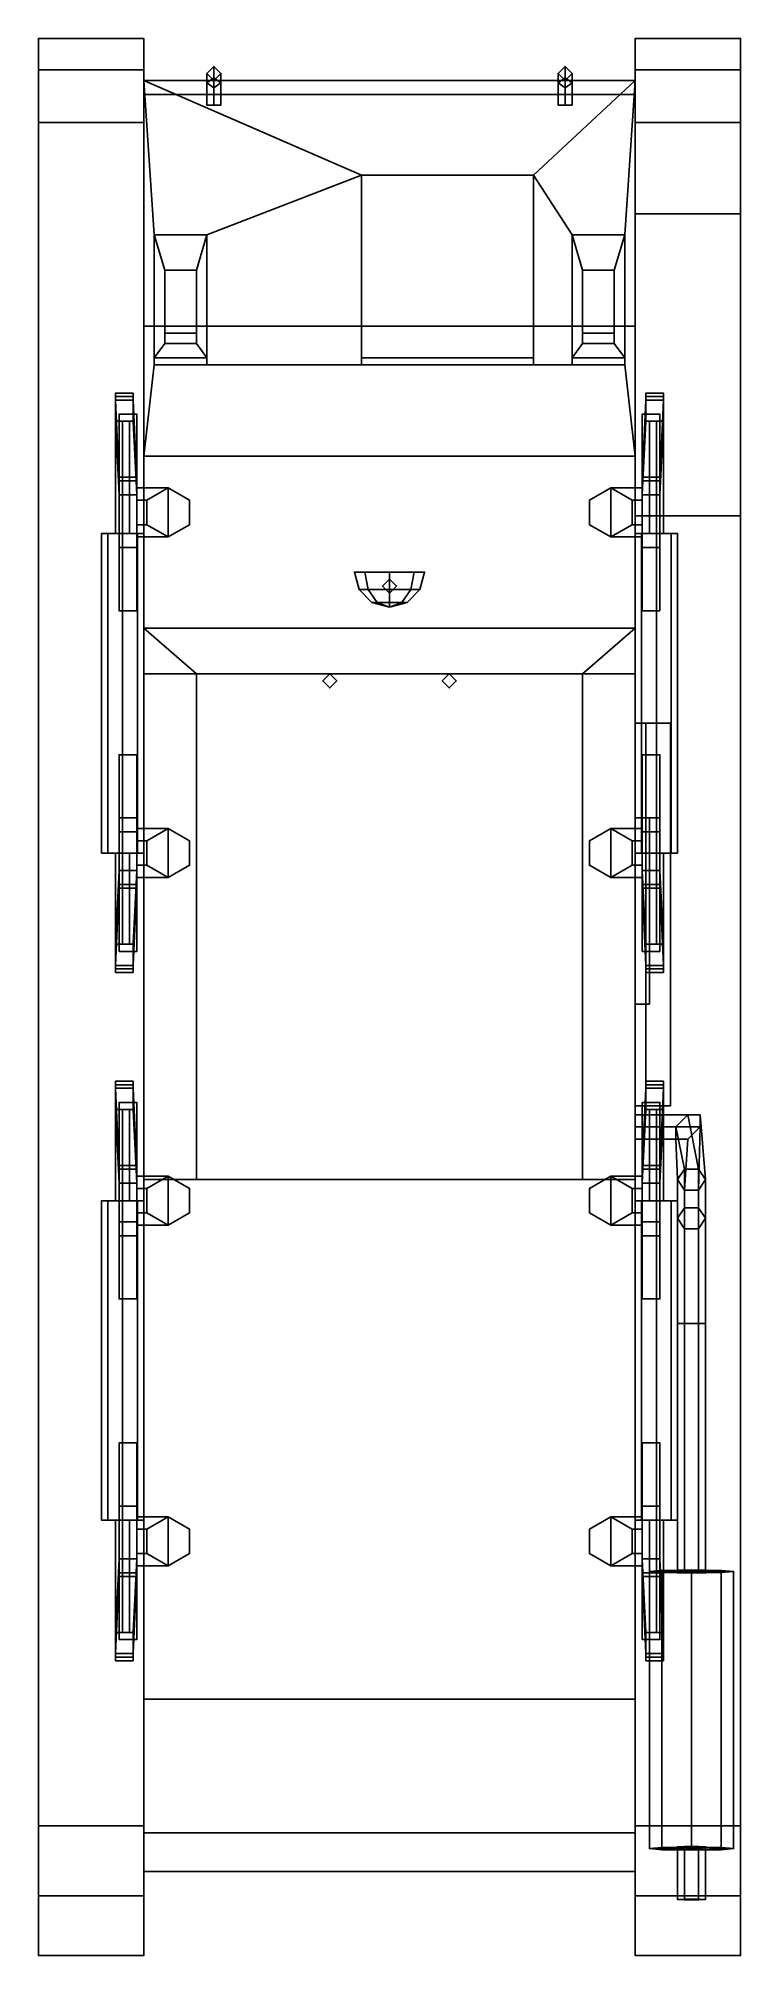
# Model space of a CAD drawing. Extents: x -1 to 1, y -2.73 to 2.73.
import ezdxf

# ---------------------------------------------------------------- set-up
doc = ezdxf.new("R2010")
doc.units = 0
doc.layers.get('0').update_dxf_attribs({"linetype": 'CONTINUOUS'})

msp = doc.modelspace()

# ---------------------------------------------------------------- linework, layer by layer
for points in [[(-1, 2.69, 1.18), (-1, 2.64, 1.24), (-1, 2.64, 1.29), (-1, 2.73, 1.22)], [(-1, 2.73, 1.22), (-1, 2.64, 1.29), (-0.7, 2.64, 1.29), (-0.7, 2.73, 1.22)], [(-0.7, 2.73, 1.22), (-0.7, 2.64, 1.29), (-0.7, 2.61, 1.11)], [(0.7, 2.73, 1.22), (0.7, 2.64, 1.29), (1, 2.64, 1.29), (1, 2.73, 1.22)], [(0.7, 2.61, 1.11), (0.7, 2.61, 1.11), (0.7, 2.64, 1.29), (0.7, 2.73, 1.22)], [(1, 2.73, 1.22), (1, 2.64, 1.29), (1, 2.64, 1.24), (1, 2.69, 1.18)], [(-1, 2.64, 1.29), (-1, 2.49, 1.32), (-0.7, 2.49, 1.32), (-0.7, 2.64, 1.29)], [(-1, 2.64, 1.24), (-1, 2.49, 1.27), (-1, 2.49, 1.32), (-1, 2.64, 1.29)], [(-0.7, 2.64, 1.29), (-0.7, 2.49, 1.32), (-0.7, 2.1728, 1.3102), (-0.7, 2.61, 1.11)], [(-0.5, 2.6178, 1.1322), (-0.52, 2.6036, 1.1464), (-0.52, 2.63, 1.21), (-0.5, 2.65, 1.21)], [(-0.5, 2.65, 1.21), (-0.52, 2.63, 1.21), (-0.52, 2.6036, 1.2736), (-0.5, 2.6178, 1.2878)], [(-0.52, 2.6036, 1.1464), (-0.5, 2.5895, 1.1605), (-0.5, 2.61, 1.21), (-0.52, 2.63, 1.21)], [(-0.52, 2.63, 1.21), (-0.5, 2.61, 1.21), (-0.5, 2.5895, 1.2595), (-0.52, 2.6036, 1.2736)], [(-0.48, 2.6036, 1.1464), (-0.5, 2.6178, 1.1322), (-0.5, 2.65, 1.21), (-0.48, 2.63, 1.21)], [(-0.48, 2.63, 1.21), (-0.5, 2.65, 1.21), (-0.5, 2.6178, 1.2878), (-0.48, 2.6036, 1.2736)], [(-0.5, 2.5895, 1.1605), (-0.48, 2.6036, 1.1464), (-0.48, 2.63, 1.21), (-0.5, 2.61, 1.21)], [(-0.5, 2.61, 1.21), (-0.48, 2.63, 1.21), (-0.48, 2.6036, 1.2736), (-0.5, 2.5895, 1.2595)], [(0.5, 2.6178, 1.1322), (0.48, 2.6036, 1.1464), (0.48, 2.63, 1.21), (0.5, 2.65, 1.21)], [(0.5, 2.65, 1.21), (0.48, 2.63, 1.21), (0.48, 2.6036, 1.2736), (0.5, 2.6178, 1.2878)], [(0.48, 2.6036, 1.1464), (0.5, 2.5895, 1.1605), (0.5, 2.61, 1.21), (0.48, 2.63, 1.21)], [(0.48, 2.63, 1.21), (0.5, 2.61, 1.21), (0.5, 2.5895, 1.2595), (0.48, 2.6036, 1.2736)], [(0.52, 2.6036, 1.1464), (0.5, 2.6178, 1.1322), (0.5, 2.65, 1.21), (0.52, 2.63, 1.21)], [(0.52, 2.63, 1.21), (0.5, 2.65, 1.21), (0.5, 2.6178, 1.2878), (0.52, 2.6036, 1.2736)], [(0.5, 2.5895, 1.1605), (0.52, 2.6036, 1.1464), (0.52, 2.63, 1.21), (0.5, 2.61, 1.21)], [(0.5, 2.61, 1.21), (0.52, 2.63, 1.21), (0.52, 2.6036, 1.2736), (0.5, 2.5895, 1.2595)], [(0.7, 2.64, 1.29), (0.7, 2.49, 1.32), (1, 2.49, 1.32), (1, 2.64, 1.29)], [(0.7, 2.61, 1.11), (0.7, 2.1728, 1.3102), (0.7, 2.49, 1.32), (0.7, 2.64, 1.29)], [(1, 2.64, 1.29), (1, 2.49, 1.32), (1, 2.49, 1.27), (1, 2.64, 1.24)], [(-0.7, 2.57, 0.87), (-0.7, -2.49, 0.72), (-0.7, -2.49, 1.11), (-0.7, 2.61, 1.11)], [(0.7, 2.61, 1.11), (0.7, 2.57, 0.87), (-0.7, 2.57, 0.87), (-0.7, 2.61, 1.11)], [(-0.7, 2.61, 1.11), (-0.7, 1.05, 1.11), (-0.7, 1.05, 1.66), (-0.7, 1.54, 1.6)], [(0.41, 2.34, 1.2336), (0.7, 2.61, 1.11), (-0.7, 2.61, 1.11), (-0.08, 2.34, 1.2336)], [(-0.7, 2.61, 1.11), (-0.7, 1.54, 1.6), (-0.67, 1.8, 1.4809), (-0.67, 2.17, 1.3115)], [(-0.52, 2.17, 1.3115), (-0.08, 2.34, 1.2336), (-0.7, 2.61, 1.11), (-0.67, 2.17, 1.3115)], [(-0.7, 1.91, 0.49), (-0.7, -2, 0.49), (-0.7, -2.49, 0.72), (-0.7, 2.57, 0.87)], [(0.7, 2.57, 0.87), (0.7, 1.91, 0.49), (-0.7, 1.91, 0.49), (-0.7, 2.57, 0.87)], [(-0.5, 2.54, 1.1), (-0.52, 2.54, 1.12), (-0.52, 2.6036, 1.1464), (-0.5, 2.6178, 1.1322)], [(-0.52, 2.6036, 1.2736), (-0.5, 2.5895, 1.2595), (-0.48, 2.6036, 1.2736), (-0.5, 2.6178, 1.2878)], [(-0.52, 2.54, 1.12), (-0.5, 2.54, 1.14), (-0.5, 2.5895, 1.1605), (-0.52, 2.6036, 1.1464)], [(-0.48, 2.54, 1.12), (-0.5, 2.54, 1.1), (-0.5, 2.6178, 1.1322), (-0.48, 2.6036, 1.1464)], [(-0.5, 2.54, 1.14), (-0.48, 2.54, 1.12), (-0.48, 2.6036, 1.1464), (-0.5, 2.5895, 1.1605)], [(0.67, 2.17, 1.3115), (0.7, 2.61, 1.11), (0.41, 2.34, 1.2336), (0.52, 2.17, 1.3115)], [(0.5, 2.54, 1.1), (0.48, 2.54, 1.12), (0.48, 2.6036, 1.1464), (0.5, 2.6178, 1.1322)], [(0.48, 2.6036, 1.2736), (0.5, 2.5895, 1.2595), (0.52, 2.6036, 1.2736), (0.5, 2.6178, 1.2878)], [(0.48, 2.54, 1.12), (0.5, 2.54, 1.14), (0.5, 2.5895, 1.1605), (0.48, 2.6036, 1.1464)], [(0.52, 2.54, 1.12), (0.5, 2.54, 1.1), (0.5, 2.6178, 1.1322), (0.52, 2.6036, 1.1464)], [(0.5, 2.54, 1.14), (0.52, 2.54, 1.12), (0.52, 2.6036, 1.1464), (0.5, 2.5895, 1.1605)], [(0.67, 1.8, 1.4809), (0.7, 1.54, 1.6), (0.7, 2.61, 1.11), (0.67, 2.17, 1.3115)], [(0.7, -2.49, 1.11), (0.7, -2.49, 0.72), (0.7, 2.57, 0.87), (0.7, 2.61, 1.11)], [(0.7, 1.05, 1.66), (0.7, 1.05, 1.11), (0.7, 2.61, 1.11), (0.7, 1.54, 1.6)], [(0.7, -2.49, 0.72), (0.7, -2, 0.49), (0.7, 1.91, 0.49), (0.7, 2.57, 0.87)], [(-1, 2.49, 1.27), (-1, -2.36, 1.12), (-1, -2.36, 1.17), (-1, 2.49, 1.32)], [(-1, 2.49, 1.32), (-1, -2.36, 1.17), (-0.7, -2.36, 1.17), (-0.7, 2.49, 1.32)], [(0.7, 2.49, 1.32), (0.7, -2.36, 1.17), (1, -2.36, 1.17), (1, 2.49, 1.32)], [(1, 2.49, 1.32), (1, -2.36, 1.17), (1, -2.36, 1.12), (1, 2.49, 1.27)], [(-0.52, 1.8, 1.4809), (-0.08, 1.8, 1.4809), (-0.08, 2.34, 1.2336), (-0.52, 2.17, 1.3115)], [(-0.08, 2.34, 1.2336), (-0.08, 1.8, 1.4809), (-0.08, 1.82, 1.49), (-0.08, 2.34, 1.25)], [(-0.08, 2.34, 1.25), (-0.08, 1.82, 1.49), (0.41, 1.82, 1.49), (0.41, 2.34, 1.25)], [(0.41, 2.34, 1.25), (0.41, 2.34, 1.2336), (-0.08, 2.34, 1.2336), (-0.08, 2.34, 1.25)], [(0.41, 1.82, 1.49), (0.41, 1.8, 1.4809), (0.41, 2.34, 1.2336), (0.41, 2.34, 1.25)], [(0.41, 2.34, 1.2336), (0.41, 1.8, 1.4809), (0.52, 1.8, 1.4809), (0.52, 2.17, 1.3115)], [(0.7, 2.23, 1.31), (0.7, 1.37, 1.28), (0.7, 1.37, 1.7), (0.7, 2.23, 1.72)], [(1, 2.23, 1.72), (1, 2.23, 1.31), (0.7, 2.23, 1.31), (0.7, 2.23, 1.72)], [(0.7, 2.23, 1.72), (0.7, 1.37, 1.7), (1, 1.37, 1.7), (1, 2.23, 1.72)], [(1, 1.37, 1.7), (1, 1.37, 1.28), (1, 2.23, 1.31), (1, 2.23, 1.72)], [(-0.67, 2.17, 1.33), (-0.64, 2.07, 1.3757), (-0.55, 2.07, 1.3757), (-0.52, 2.17, 1.33)], [(-0.67, 2.17, 1.3115), (-0.67, 1.8, 1.4809), (-0.67, 1.82, 1.49), (-0.67, 2.17, 1.33)], [(-0.52, 2.17, 1.33), (-0.52, 2.17, 1.3115), (-0.67, 2.17, 1.3115), (-0.67, 2.17, 1.33)], [(-0.67, 2.17, 1.33), (-0.67, 1.82, 1.49), (-0.64, 1.861, 1.4713), (-0.64, 2.07, 1.3757)], [(-0.55, 1.861, 1.4713), (-0.52, 1.82, 1.49), (-0.52, 2.17, 1.33), (-0.55, 2.07, 1.3757)], [(-0.52, 1.82, 1.49), (-0.52, 1.8, 1.4809), (-0.52, 2.17, 1.3115), (-0.52, 2.17, 1.33)], [(0.52, 2.17, 1.3115), (0.52, 1.8, 1.4809), (0.52, 1.82, 1.49), (0.52, 2.17, 1.33)], [(0.67, 2.17, 1.33), (0.67, 2.17, 1.3115), (0.52, 2.17, 1.3115), (0.52, 2.17, 1.33)], [(0.52, 2.17, 1.33), (0.55, 2.07, 1.3757), (0.64, 2.07, 1.3757), (0.67, 2.17, 1.33)], [(0.52, 2.17, 1.33), (0.52, 1.82, 1.49), (0.55, 1.861, 1.4713), (0.55, 2.07, 1.3757)], [(0.64, 1.861, 1.4713), (0.67, 1.82, 1.49), (0.67, 2.17, 1.33), (0.64, 2.07, 1.3757)], [(0.67, 1.82, 1.49), (0.67, 1.8, 1.4809), (0.67, 2.17, 1.3115), (0.67, 2.17, 1.33)], [(-0.64, 2.07, 1.3757), (-0.64, 1.861, 1.4713), (-0.64, 1.89, 1.51), (-0.64, 2.07, 1.43)], [(-0.55, 2.07, 1.43), (-0.55, 2.07, 1.3757), (-0.64, 2.07, 1.3757), (-0.64, 2.07, 1.43)], [(-0.64, 2.07, 1.43), (-0.64, 1.89, 1.51), (-0.55, 1.89, 1.51), (-0.55, 2.07, 1.43)], [(-0.55, 1.89, 1.51), (-0.55, 1.861, 1.4713), (-0.55, 2.07, 1.3757), (-0.55, 2.07, 1.43)], [(0.55, 2.07, 1.3757), (0.55, 1.861, 1.4713), (0.55, 1.89, 1.51), (0.55, 2.07, 1.43)], [(0.64, 2.07, 1.43), (0.64, 2.07, 1.3757), (0.55, 2.07, 1.3757), (0.55, 2.07, 1.43)], [(0.55, 2.07, 1.43), (0.55, 1.89, 1.51), (0.64, 1.89, 1.51), (0.64, 2.07, 1.43)], [(0.64, 1.89, 1.51), (0.64, 1.861, 1.4713), (0.64, 2.07, 1.3757), (0.64, 2.07, 1.43)], [(0.7, 1.91, 0.49), (0.7, -2, 0.49), (-0.7, -2, 0.49), (-0.7, 1.91, 0.49)], [(-0.64, 1.861, 1.4713), (-0.67, 1.82, 1.49), (-0.52, 1.82, 1.49), (-0.55, 1.861, 1.4713)], [(-0.64, 1.89, 1.51), (-0.64, 1.861, 1.4713), (-0.55, 1.861, 1.4713), (-0.55, 1.89, 1.51)], [(0.55, 1.861, 1.4713), (0.52, 1.82, 1.49), (0.67, 1.82, 1.49), (0.64, 1.861, 1.4713)], [(0.55, 1.89, 1.51), (0.55, 1.861, 1.4713), (0.64, 1.861, 1.4713), (0.64, 1.89, 1.51)], [(-0.67, 1.82, 1.49), (-0.67, 1.8, 1.4809), (-0.52, 1.8, 1.4809), (-0.52, 1.82, 1.49)], [(-0.08, 1.82, 1.49), (-0.08, 1.8, 1.4809), (0.41, 1.8, 1.4809), (0.41, 1.82, 1.49)], [(0.52, 1.82, 1.49), (0.52, 1.8, 1.4809), (0.67, 1.8, 1.4809), (0.67, 1.82, 1.49)], [(-0.67, 1.8, 1.4809), (-0.7, 1.54, 1.6), (0.7, 1.54, 1.6), (0.67, 1.8, 1.4809)], [(-0.78, 1.7, 0.7), (-0.78, 1.64, 0.7), (-0.78, 1.64, 0.81), (-0.78, 1.72, 0.78)], [(-0.73, 1.72, 0.78), (-0.73, 1.7, 0.7), (-0.78, 1.7, 0.7), (-0.78, 1.72, 0.78)], [(-0.73, 1.71, 0.81), (-0.73, 1.72, 0.78), (-0.78, 1.72, 0.78), (-0.78, 1.71, 0.81)], [(-0.78, 1.72, 0.78), (-0.78, 1.64, 0.81), (-0.78, 1.64, 0.81), (-0.78, 1.71, 0.81)], [(-0.78, 1.71, 0.81), (-0.78, 1.64, 0.81), (-0.73, 1.64, 0.81), (-0.73, 1.71, 0.81)], [(-0.73, 1.7, 0.7), (-0.72, 1.47, 0.49), (-0.77, 1.47, 0.49), (-0.78, 1.7, 0.7)], [(-0.77, 1.47, 0.49), (-0.77, 1.43, 0.51), (-0.78, 1.64, 0.7), (-0.78, 1.7, 0.7)], [(-0.73, 1.64, 0.81), (-0.73, 1.64, 0.7), (-0.73, 1.7, 0.7), (-0.73, 1.72, 0.78)], [(-0.73, 1.64, 0.81), (-0.73, 1.64, 0.81), (-0.73, 1.72, 0.78), (-0.73, 1.71, 0.81)], [(-0.73, 1.64, 0.7), (-0.72, 1.43, 0.51), (-0.72, 1.47, 0.49), (-0.73, 1.7, 0.7)], [(0.72, 1.47, 0.49), (0.72, 1.43, 0.51), (0.73, 1.64, 0.7), (0.73, 1.7, 0.7)], [(0.78, 1.7, 0.7), (0.77, 1.47, 0.49), (0.72, 1.47, 0.49), (0.73, 1.7, 0.7)], [(0.73, 1.7, 0.7), (0.73, 1.64, 0.7), (0.73, 1.64, 0.81), (0.73, 1.72, 0.78)], [(0.78, 1.72, 0.78), (0.78, 1.7, 0.7), (0.73, 1.7, 0.7), (0.73, 1.72, 0.78)], [(0.73, 1.72, 0.78), (0.73, 1.64, 0.81), (0.73, 1.64, 0.81), (0.73, 1.71, 0.81)], [(0.78, 1.71, 0.81), (0.78, 1.72, 0.78), (0.73, 1.72, 0.78), (0.73, 1.71, 0.81)], [(0.73, 1.71, 0.81), (0.73, 1.64, 0.81), (0.78, 1.64, 0.81), (0.78, 1.71, 0.81)], [(0.78, 1.64, 0.7), (0.77, 1.43, 0.51), (0.77, 1.47, 0.49), (0.78, 1.7, 0.7)], [(0.78, 1.64, 0.81), (0.78, 1.64, 0.7), (0.78, 1.7, 0.7), (0.78, 1.72, 0.78)], [(0.78, 1.64, 0.81), (0.78, 1.64, 0.81), (0.78, 1.72, 0.78), (0.78, 1.71, 0.81)], [(-0.78, 1.64, 0.7), (-0.77, 1.43, 0.51), (-0.72, 1.43, 0.51), (-0.73, 1.64, 0.7)], [(-0.78, 1.64, 0.81), (-0.78, 1.64, 0.7), (-0.73, 1.64, 0.7), (-0.73, 1.64, 0.81)], [(-0.76, 1.64, 0.8), (-0.78, 1.64, 0.78), (-0.78, 1.32, 0.78), (-0.76, 1.32, 0.8)], [(-0.78, 1.64, 0.78), (-0.76, 1.64, 0.76), (-0.76, 1.32, 0.76), (-0.78, 1.32, 0.78)], [(-0.72, 1.48, 0.42), (-0.72, 1.66, 0.27), (-0.77, 1.66, 0.27), (-0.77, 1.48, 0.42)], [(-0.72, 1.66, 0.27), (-0.72, 1.66, 0.21), (-0.77, 1.66, 0.21), (-0.77, 1.66, 0.27)], [(-0.77, 1.66, 0.27), (-0.77, 1.66, 0.21), (-0.77, 1.48, 0.28), (-0.77, 1.48, 0.42)], [(-0.77, 1.48, 0.28), (-0.77, 1.66, 0.21), (-0.72, 1.66, 0.21), (-0.72, 1.48, 0.28)], [(-0.74, 1.64, 0.78), (-0.76, 1.64, 0.8), (-0.76, 1.32, 0.8), (-0.74, 1.32, 0.78)], [(-0.76, 1.64, 0.76), (-0.74, 1.64, 0.78), (-0.74, 1.32, 0.78), (-0.76, 1.32, 0.76)], [(-0.72, 1.48, 0.28), (-0.72, 1.66, 0.21), (-0.72, 1.66, 0.27), (-0.72, 1.48, 0.42)], [(0.77, 1.48, 0.42), (0.77, 1.66, 0.27), (0.72, 1.66, 0.27), (0.72, 1.48, 0.42)], [(0.72, 1.66, 0.27), (0.72, 1.66, 0.21), (0.72, 1.48, 0.28), (0.72, 1.48, 0.42)], [(0.72, 1.48, 0.28), (0.72, 1.66, 0.21), (0.77, 1.66, 0.21), (0.77, 1.48, 0.28)], [(0.77, 1.66, 0.27), (0.77, 1.66, 0.21), (0.72, 1.66, 0.21), (0.72, 1.66, 0.27)], [(0.73, 1.64, 0.7), (0.72, 1.43, 0.51), (0.77, 1.43, 0.51), (0.78, 1.64, 0.7)], [(0.73, 1.64, 0.81), (0.73, 1.64, 0.7), (0.78, 1.64, 0.7), (0.78, 1.64, 0.81)], [(0.76, 1.32, 0.76), (0.74, 1.32, 0.78), (0.74, 1.64, 0.78), (0.76, 1.64, 0.76)], [(0.74, 1.32, 0.78), (0.76, 1.32, 0.8), (0.76, 1.64, 0.8), (0.74, 1.64, 0.78)], [(0.78, 1.32, 0.78), (0.76, 1.32, 0.76), (0.76, 1.64, 0.76), (0.78, 1.64, 0.78)], [(0.76, 1.32, 0.8), (0.78, 1.32, 0.78), (0.78, 1.64, 0.78), (0.76, 1.64, 0.8)], [(0.77, 1.48, 0.28), (0.77, 1.66, 0.21), (0.77, 1.66, 0.27), (0.77, 1.48, 0.42)], [(-0.7, 1.54, 1.6), (-0.7, 1.05, 1.66), (0.7, 1.05, 1.66), (0.7, 1.54, 1.6)], [(-0.77, 1.48, 0.28), (-0.77, 1.28, 0.28), (-0.77, 1.28, 0.42), (-0.77, 1.48, 0.42)], [(-0.72, 1.48, 0.28), (-0.72, 1.28, 0.28), (-0.77, 1.28, 0.28), (-0.77, 1.48, 0.28)], [(-0.77, 1.48, 0.42), (-0.77, 1.32, 0.42), (-0.77, 1.43, 0.51), (-0.77, 1.47, 0.49)], [(-0.72, 1.47, 0.49), (-0.72, 1.48, 0.42), (-0.77, 1.48, 0.42), (-0.77, 1.47, 0.49)], [(-0.72, 1.28, 0.42), (-0.72, 1.28, 0.28), (-0.72, 1.48, 0.28), (-0.72, 1.48, 0.42)], [(-0.72, 1.43, 0.51), (-0.72, 1.32, 0.42), (-0.72, 1.48, 0.42), (-0.72, 1.47, 0.49)], [(0.72, 1.48, 0.28), (0.72, 1.28, 0.28), (0.72, 1.28, 0.42), (0.72, 1.48, 0.42)], [(0.77, 1.48, 0.28), (0.77, 1.28, 0.28), (0.72, 1.28, 0.28), (0.72, 1.48, 0.28)], [(0.77, 1.47, 0.49), (0.77, 1.48, 0.42), (0.72, 1.48, 0.42), (0.72, 1.47, 0.49)], [(0.72, 1.48, 0.42), (0.72, 1.32, 0.42), (0.72, 1.43, 0.51), (0.72, 1.47, 0.49)], [(0.77, 1.28, 0.42), (0.77, 1.28, 0.28), (0.77, 1.48, 0.28), (0.77, 1.48, 0.42)], [(0.77, 1.43, 0.51), (0.77, 1.32, 0.42), (0.77, 1.48, 0.42), (0.77, 1.47, 0.49)], [(-0.77, 1.43, 0.51), (-0.77, 1.32, 0.42), (-0.72, 1.32, 0.42), (-0.72, 1.43, 0.51)], [(-0.6906, 1.415, 0.4106), (-0.63, 1.45, 0.35), (-0.72, 1.45, 0.35), (-0.72, 1.415, 0.4106)], [(-0.63, 1.45, 0.35), (-0.6906, 1.415, 0.2894), (-0.72, 1.415, 0.2894), (-0.72, 1.45, 0.35)], [(-0.6906, 1.415, 0.49), (-0.63, 1.45, 0.49), (-0.63, 1.45, 0.35), (-0.6906, 1.415, 0.41)], [(-0.63, 1.45, 0.35), (-0.63, 1.31, 0.35), (-0.6906, 1.345, 0.2894), (-0.6906, 1.415, 0.2894)], [(-0.63, 1.45, 0.49), (-0.5694, 1.415, 0.49), (-0.5694, 1.415, 0.4106), (-0.63, 1.45, 0.35)], [(-0.5694, 1.415, 0.4106), (-0.5694, 1.345, 0.4106), (-0.63, 1.31, 0.35), (-0.63, 1.45, 0.35)], [(0.5694, 1.345, 0.4106), (0.5694, 1.415, 0.4106), (0.63, 1.45, 0.35), (0.63, 1.31, 0.35)], [(0.5694, 1.415, 0.49), (0.63, 1.45, 0.49), (0.63, 1.45, 0.35), (0.5694, 1.415, 0.4106)], [(0.63, 1.45, 0.49), (0.6906, 1.415, 0.49), (0.6906, 1.415, 0.41), (0.63, 1.45, 0.35)], [(0.63, 1.31, 0.35), (0.63, 1.45, 0.35), (0.6906, 1.415, 0.2894), (0.6906, 1.345, 0.2894)], [(0.63, 1.45, 0.35), (0.6906, 1.415, 0.4106), (0.72, 1.415, 0.4106), (0.72, 1.45, 0.35)], [(0.6906, 1.415, 0.2894), (0.63, 1.45, 0.35), (0.72, 1.45, 0.35), (0.72, 1.415, 0.2894)], [(0.72, 1.43, 0.51), (0.72, 1.32, 0.42), (0.77, 1.32, 0.42), (0.77, 1.43, 0.51)], [(-0.6906, 1.345, 0.4106), (-0.6906, 1.415, 0.4106), (-0.72, 1.415, 0.4106), (-0.72, 1.345, 0.4106)], [(-0.6906, 1.415, 0.2894), (-0.6906, 1.345, 0.2894), (-0.72, 1.345, 0.2894), (-0.72, 1.415, 0.2894)], [(-0.6906, 1.345, 0.49), (-0.6906, 1.415, 0.49), (-0.6906, 1.415, 0.41), (-0.6906, 1.345, 0.41)], [(-0.5694, 1.415, 0.49), (-0.5694, 1.345, 0.49), (-0.5694, 1.345, 0.4106), (-0.5694, 1.415, 0.4106)], [(0.5694, 1.345, 0.49), (0.5694, 1.415, 0.49), (0.5694, 1.415, 0.4106), (0.5694, 1.345, 0.4106)], [(0.6906, 1.415, 0.49), (0.6906, 1.345, 0.49), (0.6906, 1.345, 0.41), (0.6906, 1.415, 0.41)], [(0.7, 1.37, 1.7), (0.7, 1.37, 1.28), (1, 1.37, 1.28), (1, 1.37, 1.7)], [(-0.8024, 1.32, 0.8224), (-0.82, 1.32, 0.78), (-0.82, 0.41, 0.78), (-0.8024, 0.41, 0.8224)], [(-0.82, 1.32, 0.78), (-0.8024, 1.32, 0.7376), (-0.8024, 0.41, 0.7376), (-0.82, 0.41, 0.78)], [(-0.7176, 1.32, 0.8224), (-0.82, 1.32, 0.78), (-0.8024, 1.32, 0.8224), (-0.76, 1.32, 0.84)], [(-0.7, 1.32, 0.78), (-0.8024, 1.32, 0.7376), (-0.82, 1.32, 0.78), (-0.7176, 1.32, 0.8224)], [(-0.76, 1.32, 0.84), (-0.8024, 1.32, 0.8224), (-0.8024, 0.41, 0.8224), (-0.76, 0.41, 0.84)], [(-0.8024, 1.32, 0.7376), (-0.76, 1.32, 0.72), (-0.76, 0.41, 0.72), (-0.8024, 0.41, 0.7376)], [(-0.7176, 1.32, 0.7376), (-0.76, 1.32, 0.72), (-0.8024, 1.32, 0.7376), (-0.7, 1.32, 0.78)], [(-0.77, 1.32, 0.42), (-0.77, 1.28, 0.42), (-0.72, 1.28, 0.42), (-0.72, 1.32, 0.42)], [(-0.7176, 1.32, 0.8224), (-0.76, 1.32, 0.84), (-0.76, 0.41, 0.84), (-0.7176, 0.41, 0.8224)], [(-0.76, 1.32, 0.72), (-0.7176, 1.32, 0.7376), (-0.7176, 0.41, 0.7376), (-0.76, 0.41, 0.72)], [(-0.63, 1.31, 0.35), (-0.6906, 1.345, 0.4106), (-0.72, 1.345, 0.4106), (-0.72, 1.31, 0.35)], [(-0.6906, 1.345, 0.2894), (-0.63, 1.31, 0.35), (-0.72, 1.31, 0.35), (-0.72, 1.345, 0.2894)], [(-0.7, 1.32, 0.78), (-0.7176, 1.32, 0.8224), (-0.7176, 0.41, 0.8224), (-0.7, 0.41, 0.78)], [(-0.7176, 1.32, 0.7376), (-0.7, 1.32, 0.78), (-0.7, 0.41, 0.78), (-0.7176, 0.41, 0.7376)], [(-0.63, 1.31, 0.49), (-0.6906, 1.345, 0.49), (-0.6906, 1.345, 0.41), (-0.63, 1.31, 0.35)], [(-0.5694, 1.345, 0.49), (-0.63, 1.31, 0.49), (-0.63, 1.31, 0.35), (-0.5694, 1.345, 0.4106)], [(0.63, 1.31, 0.49), (0.5694, 1.345, 0.49), (0.5694, 1.345, 0.4106), (0.63, 1.31, 0.35)], [(0.6906, 1.345, 0.49), (0.63, 1.31, 0.49), (0.63, 1.31, 0.35), (0.6906, 1.345, 0.41)], [(0.6906, 1.345, 0.4106), (0.63, 1.31, 0.35), (0.72, 1.31, 0.35), (0.72, 1.345, 0.4106)], [(0.63, 1.31, 0.35), (0.6906, 1.345, 0.2894), (0.72, 1.345, 0.2894), (0.72, 1.31, 0.35)], [(0.82, 1.32, 0.78), (0.7176, 1.32, 0.7376), (0.7, 1.32, 0.78), (0.8024, 1.32, 0.8224)], [(0.7176, 0.41, 0.7376), (0.7, 0.41, 0.78), (0.7, 1.32, 0.78), (0.7176, 1.32, 0.7376)], [(0.8024, 1.32, 0.8224), (0.7, 1.32, 0.78), (0.7176, 1.32, 0.8224), (0.76, 1.32, 0.84)], [(0.7, 0.41, 0.78), (0.7176, 0.41, 0.8224), (0.7176, 1.32, 0.8224), (0.7, 1.32, 0.78)], [(0.8024, 1.32, 0.7376), (0.76, 1.32, 0.72), (0.7176, 1.32, 0.7376), (0.82, 1.32, 0.78)], [(0.76, 0.41, 0.72), (0.7176, 0.41, 0.7376), (0.7176, 1.32, 0.7376), (0.76, 1.32, 0.72)], [(0.7176, 0.41, 0.8224), (0.76, 0.41, 0.84), (0.76, 1.32, 0.84), (0.7176, 1.32, 0.8224)], [(0.72, 1.32, 0.42), (0.72, 1.28, 0.42), (0.77, 1.28, 0.42), (0.77, 1.32, 0.42)], [(0.8024, 0.41, 0.7376), (0.76, 0.41, 0.72), (0.76, 1.32, 0.72), (0.8024, 1.32, 0.7376)], [(0.76, 0.41, 0.84), (0.8024, 0.41, 0.8224), (0.8024, 1.32, 0.8224), (0.76, 1.32, 0.84)], [(0.82, 0.41, 0.78), (0.8024, 0.41, 0.7376), (0.8024, 1.32, 0.7376), (0.82, 1.32, 0.78)], [(0.8024, 0.41, 0.8224), (0.82, 0.41, 0.78), (0.82, 1.32, 0.78), (0.8024, 1.32, 0.8224)], [(-0.77, 1.28, 0.28), (-0.77, 1.1, 0.21), (-0.77, 1.1, 0.27), (-0.77, 1.28, 0.42)], [(-0.72, 1.28, 0.28), (-0.72, 1.1, 0.21), (-0.77, 1.1, 0.21), (-0.77, 1.28, 0.28)], [(-0.77, 1.28, 0.42), (-0.77, 1.1, 0.27), (-0.72, 1.1, 0.27), (-0.72, 1.28, 0.42)], [(-0.72, 1.1, 0.27), (-0.72, 1.1, 0.21), (-0.72, 1.28, 0.28), (-0.72, 1.28, 0.42)], [(0.72, 1.28, 0.28), (0.72, 1.1, 0.21), (0.72, 1.1, 0.27), (0.72, 1.28, 0.42)], [(0.72, 1.28, 0.42), (0.72, 1.1, 0.27), (0.77, 1.1, 0.27), (0.77, 1.28, 0.42)], [(0.77, 1.28, 0.28), (0.77, 1.1, 0.21), (0.72, 1.1, 0.21), (0.72, 1.28, 0.28)], [(0.77, 1.1, 0.27), (0.77, 1.1, 0.21), (0.77, 1.28, 0.28), (0.77, 1.28, 0.42)], [(-0.0866, 1.16, 1.77), (-0.1, 1.21, 1.77), (-0.0707, 1.21, 1.6993), (-0.0612, 1.16, 1.7088)], [(-0.0612, 1.16, 1.8312), (-0.0707, 1.21, 1.8407), (-0.1, 1.21, 1.77), (-0.0866, 1.16, 1.77)], [(-0.0707, 1.21, 1.6993), (-0.1, 1.21, 1.77), (0.0707, 1.21, 1.8407), (0.1, 1.21, 1.77)], [(-0.1, 1.21, 1.77), (-0.0707, 1.21, 1.8407), (0, 1.21, 1.87), (0.0707, 1.21, 1.8407)], [(-0.0612, 1.16, 1.7088), (-0.0707, 1.21, 1.6993), (0, 1.21, 1.67), (0, 1.16, 1.6834)], [(0, 1.16, 1.8566), (0, 1.21, 1.87), (-0.0707, 1.21, 1.8407), (-0.0612, 1.16, 1.8312)], [(0, 1.21, 1.67), (-0.0707, 1.21, 1.6993), (0.1, 1.21, 1.77), (0.0707, 1.21, 1.6993)], [(0, 1.16, 1.6834), (0, 1.21, 1.67), (0.0707, 1.21, 1.6993), (0.0612, 1.16, 1.7088)], [(0.0612, 1.16, 1.8312), (0.0707, 1.21, 1.8407), (0, 1.21, 1.87), (0, 1.16, 1.8566)], [(0.0612, 1.16, 1.7088), (0.0707, 1.21, 1.6993), (0.1, 1.21, 1.77), (0.0866, 1.16, 1.77)], [(0.0866, 1.16, 1.77), (0.1, 1.21, 1.77), (0.0707, 1.21, 1.8407), (0.0612, 1.16, 1.8312)], [(-0.05, 1.1234, 1.77), (-0.0866, 1.16, 1.77), (-0.0612, 1.16, 1.7088), (-0.0354, 1.1234, 1.7346)], [(-0.0354, 1.1234, 1.8054), (-0.0612, 1.16, 1.8312), (-0.0866, 1.16, 1.77), (-0.05, 1.1234, 1.77)], [(-0.0354, 1.1234, 1.7346), (-0.0612, 1.16, 1.7088), (0, 1.16, 1.6834), (0, 1.1234, 1.72)], [(0, 1.1234, 1.82), (0, 1.16, 1.8566), (-0.0612, 1.16, 1.8312), (-0.0354, 1.1234, 1.8054)], [(0, 1.19, 1.64), (-0.02, 1.17, 1.64), (-0.02, 1.17, 1.69), (0, 1.19, 1.68)], [(-0.02, 1.17, 1.64), (0, 1.15, 1.64), (0, 1.15, 1.7), (-0.02, 1.17, 1.69)], [(0.02, 1.17, 1.64), (0, 1.19, 1.64), (0, 1.19, 1.68), (0.02, 1.17, 1.69)], [(0, 1.15, 1.64), (0.02, 1.17, 1.64), (0.02, 1.17, 1.69), (0, 1.15, 1.7)], [(0, 1.1234, 1.72), (0, 1.16, 1.6834), (0.0612, 1.16, 1.7088), (0.0354, 1.1234, 1.7346)], [(0.0354, 1.1234, 1.8054), (0.0612, 1.16, 1.8312), (0, 1.16, 1.8566), (0, 1.1234, 1.82)], [(0.0354, 1.1234, 1.7346), (0.0612, 1.16, 1.7088), (0.0866, 1.16, 1.77), (0.05, 1.1234, 1.77)], [(0.05, 1.1234, 1.77), (0.0866, 1.16, 1.77), (0.0612, 1.16, 1.8312), (0.0354, 1.1234, 1.8054)], [(-0.77, 1.1, 0.27), (-0.77, 1.1, 0.21), (-0.72, 1.1, 0.21), (-0.72, 1.1, 0.27)], [(0, 1.11, 1.77), (-0.05, 1.1234, 1.77), (-0.0354, 1.1234, 1.7346), (0, 1.11, 1.77)], [(0, 1.11, 1.77), (-0.0354, 1.1234, 1.8054), (-0.05, 1.1234, 1.77), (0, 1.11, 1.77)], [(0, 1.11, 1.77), (-0.0354, 1.1234, 1.7346), (0, 1.1234, 1.72), (0, 1.11, 1.77)], [(0, 1.11, 1.77), (0, 1.1234, 1.82), (-0.0354, 1.1234, 1.8054), (0, 1.11, 1.77)], [(0, 1.11, 1.77), (0, 1.1234, 1.72), (0.0354, 1.1234, 1.7346), (0, 1.11, 1.77)], [(0, 1.11, 1.77), (0.0354, 1.1234, 1.7346), (0.05, 1.1234, 1.77), (0, 1.11, 1.77)], [(0, 1.11, 1.77), (0.05, 1.1234, 1.77), (0.0354, 1.1234, 1.8054), (0, 1.11, 1.77)], [(0, 1.11, 1.77), (0.0354, 1.1234, 1.8054), (0, 1.1234, 1.82), (0, 1.11, 1.77)], [(0.72, 1.1, 0.27), (0.72, 1.1, 0.21), (0.77, 1.1, 0.21), (0.77, 1.1, 0.27)], [(-0.7, 1.05, 1.11), (-0.7, -0.52, 1.11), (-0.7, -0.52, 2.07), (-0.7, 0.92, 2.07)], [(-0.7, 1.05, 1.11), (-0.7, 1.05, 1.11), (-0.7, 0.92, 2.07), (-0.7, 1.05, 1.66)], [(-0.7, 1.05, 1.66), (-0.7, 1.05, 1.66), (-0.7, 0.92, 2.07), (-0.55, 0.92, 2.1)], [(-0.7, 1.05, 1.66), (-0.55, 0.92, 2.1), (0.55, 0.92, 2.1), (0.7, 1.05, 1.66)], [(0.7, 1.05, 1.66), (0.7, 1.05, 1.66), (0.55, 0.92, 2.1), (0.7, 0.92, 2.07)], [(0.7, 0.92, 2.07), (0.7, 1.05, 1.11), (0.7, 1.05, 1.11), (0.7, 1.05, 1.66)], [(0.7, 0.78, 1.27), (0.7, -0.31, 1.27), (0.7, -0.52, 1.11), (0.7, 1.05, 1.11)], [(0.7, 0.78, 1.8), (0.7, 0.78, 1.27), (0.7, 1.05, 1.11), (0.7, 0.92, 2.07)], [(-0.7, 0.92, 2.07), (-0.7, -0.52, 2.07), (-0.55, -0.52, 2.1), (-0.55, 0.92, 2.1)], [(-0.55, 0.92, 2.1), (-0.55, -0.52, 2.1), (0.55, -0.52, 2.1), (0.55, 0.92, 2.1)], [(-0.17, 0.92, 2.1), (-0.19, 0.9, 2.1), (-0.19, 0.9, 2.15), (-0.17, 0.92, 2.15)], [(-0.17, 0.92, 2.15), (-0.19, 0.9, 2.15), (-0.17, 0.88, 2.15), (-0.15, 0.9, 2.15)], [(-0.19, 0.9, 2.1), (-0.17, 0.88, 2.1), (-0.17, 0.88, 2.15), (-0.19, 0.9, 2.15)], [(-0.15, 0.9, 2.1), (-0.17, 0.92, 2.1), (-0.17, 0.92, 2.15), (-0.15, 0.9, 2.15)], [(-0.17, 0.88, 2.1), (-0.15, 0.9, 2.1), (-0.15, 0.9, 2.15), (-0.17, 0.88, 2.15)], [(0.17, 0.92, 2.1), (0.15, 0.9, 2.1), (0.15, 0.9, 2.15), (0.17, 0.92, 2.15)], [(0.17, 0.92, 2.15), (0.15, 0.9, 2.15), (0.17, 0.88, 2.15), (0.19, 0.9, 2.15)], [(0.15, 0.9, 2.1), (0.17, 0.88, 2.1), (0.17, 0.88, 2.15), (0.15, 0.9, 2.15)], [(0.19, 0.9, 2.1), (0.17, 0.92, 2.1), (0.17, 0.92, 2.15), (0.19, 0.9, 2.15)], [(0.17, 0.88, 2.1), (0.19, 0.9, 2.1), (0.19, 0.9, 2.15), (0.17, 0.88, 2.15)], [(0.55, 0.92, 2.1), (0.55, -0.52, 2.1), (0.7, -0.52, 2.07), (0.7, 0.92, 2.07)], [(0.7, -0.52, 2.07), (0.7, -0.31, 1.8), (0.7, 0.78, 1.8), (0.7, 0.92, 2.07)], [(0.8, 0.78, 1.44), (0.8, 0.78, 1.27), (0.7, 0.78, 1.27)], [(0.8, 0.78, 1.27), (0.8, -0.31, 1.27), (0.7, -0.31, 1.27), (0.7, 0.78, 1.27)], [(0.73, 0.78, 1.8), (0.8, 0.78, 1.44), (0.7, 0.78, 1.27), (0.7, 0.78, 1.8)], [(0.7, 0.78, 1.8), (0.7, -0.31, 1.8), (0.73, -0.31, 1.8), (0.73, 0.78, 1.8)], [(0.73, -0.31, 1.8), (0.8, -0.31, 1.44), (0.8, 0.78, 1.44), (0.73, 0.78, 1.8)], [(0.8, -0.31, 1.44), (0.8, -0.31, 1.27), (0.8, 0.78, 1.27), (0.8, 0.78, 1.44)], [(-0.72, 0.51, 0.42), (-0.72, 0.69, 0.27), (-0.77, 0.69, 0.27), (-0.77, 0.51, 0.42)], [(-0.77, 0.69, 0.27), (-0.77, 0.69, 0.21), (-0.77, 0.51, 0.28), (-0.77, 0.51, 0.42)], [(-0.77, 0.51, 0.28), (-0.77, 0.69, 0.21), (-0.72, 0.69, 0.21), (-0.72, 0.51, 0.28)], [(-0.72, 0.69, 0.27), (-0.72, 0.69, 0.21), (-0.77, 0.69, 0.21), (-0.77, 0.69, 0.27)], [(-0.72, 0.51, 0.28), (-0.72, 0.69, 0.21), (-0.72, 0.69, 0.27), (-0.72, 0.51, 0.42)], [(0.77, 0.51, 0.42), (0.77, 0.69, 0.27), (0.72, 0.69, 0.27), (0.72, 0.51, 0.42)], [(0.72, 0.69, 0.27), (0.72, 0.69, 0.21), (0.72, 0.51, 0.28), (0.72, 0.51, 0.42)], [(0.72, 0.51, 0.28), (0.72, 0.69, 0.21), (0.77, 0.69, 0.21), (0.77, 0.51, 0.28)], [(0.77, 0.69, 0.27), (0.77, 0.69, 0.21), (0.72, 0.69, 0.21), (0.72, 0.69, 0.27)], [(0.77, 0.51, 0.28), (0.77, 0.69, 0.21), (0.77, 0.69, 0.27), (0.77, 0.51, 0.42)], [(-0.77, 0.51, 0.42), (-0.77, 0.51, 0.28), (-0.77, 0.31, 0.28), (-0.77, 0.31, 0.42)], [(-0.77, 0.31, 0.28), (-0.77, 0.51, 0.28), (-0.72, 0.51, 0.28), (-0.72, 0.31, 0.28)], [(-0.72, 0.47, 0.42), (-0.72, 0.51, 0.42), (-0.77, 0.51, 0.42), (-0.77, 0.47, 0.42)], [(-0.72, 0.31, 0.28), (-0.72, 0.51, 0.28), (-0.72, 0.51, 0.42), (-0.72, 0.31, 0.42)], [(0.74, 0.51, 1.94), (0.74, 0.51, 1.9), (0.7, 0.51, 1.9), (0.7, 0.51, 1.98)], [(0.74, 0.51, 1.9), (0.74, -0.02, 1.9), (0.7, -0.02, 1.9), (0.7, 0.51, 1.9)], [(0.7, 0.51, 1.98), (0.7, -0.02, 1.98), (0.74, -0.02, 1.94), (0.74, 0.51, 1.94)], [(0.72, 0.51, 0.42), (0.72, 0.51, 0.28), (0.72, 0.31, 0.28), (0.72, 0.31, 0.42)], [(0.72, 0.31, 0.28), (0.72, 0.51, 0.28), (0.77, 0.51, 0.28), (0.77, 0.31, 0.28)], [(0.77, 0.47, 0.42), (0.77, 0.51, 0.42), (0.72, 0.51, 0.42), (0.72, 0.47, 0.42)], [(0.74, -0.02, 1.94), (0.74, -0.02, 1.9), (0.74, 0.51, 1.9), (0.74, 0.51, 1.94)], [(0.77, 0.31, 0.28), (0.77, 0.51, 0.28), (0.77, 0.51, 0.42), (0.77, 0.31, 0.42)], [(-0.77, 0.36, 0.51), (-0.77, 0.47, 0.42), (-0.77, 0.31, 0.42), (-0.77, 0.32, 0.49)], [(-0.72, 0.36, 0.51), (-0.72, 0.47, 0.42), (-0.77, 0.47, 0.42), (-0.77, 0.36, 0.51)], [(-0.6906, 0.445, 0.4106), (-0.63, 0.48, 0.35), (-0.72, 0.48, 0.35), (-0.72, 0.445, 0.4106)], [(-0.63, 0.48, 0.35), (-0.6906, 0.445, 0.2894), (-0.72, 0.445, 0.2894), (-0.72, 0.48, 0.35)], [(-0.72, 0.31, 0.42), (-0.72, 0.47, 0.42), (-0.72, 0.36, 0.51), (-0.72, 0.32, 0.49)], [(-0.6906, 0.445, 0.49), (-0.63, 0.48, 0.49), (-0.63, 0.48, 0.35), (-0.6906, 0.445, 0.41)], [(-0.63, 0.48, 0.35), (-0.63, 0.34, 0.35), (-0.6906, 0.375, 0.2894), (-0.6906, 0.445, 0.2894)], [(-0.63, 0.48, 0.49), (-0.5694, 0.445, 0.49), (-0.5694, 0.445, 0.4106), (-0.63, 0.48, 0.35)], [(-0.5694, 0.445, 0.4106), (-0.5694, 0.375, 0.4106), (-0.63, 0.34, 0.35), (-0.63, 0.48, 0.35)], [(-0.5694, 0.445, 0.49), (-0.5694, 0.375, 0.49), (-0.5694, 0.375, 0.4106), (-0.5694, 0.445, 0.4106)], [(0.5694, 0.445, 0.49), (0.63, 0.48, 0.49), (0.63, 0.48, 0.35), (0.5694, 0.445, 0.4106)], [(0.5694, 0.375, 0.4106), (0.5694, 0.445, 0.4106), (0.63, 0.48, 0.35), (0.63, 0.34, 0.35)], [(0.5694, 0.375, 0.49), (0.5694, 0.445, 0.49), (0.5694, 0.445, 0.4106), (0.5694, 0.375, 0.4106)], [(0.63, 0.48, 0.35), (0.6906, 0.445, 0.4106), (0.72, 0.445, 0.4106), (0.72, 0.48, 0.35)], [(0.63, 0.48, 0.49), (0.6906, 0.445, 0.49), (0.6906, 0.445, 0.41), (0.63, 0.48, 0.35)], [(0.63, 0.34, 0.35), (0.63, 0.48, 0.35), (0.6906, 0.445, 0.2894), (0.6906, 0.375, 0.2894)], [(0.6906, 0.445, 0.2894), (0.63, 0.48, 0.35), (0.72, 0.48, 0.35), (0.72, 0.445, 0.2894)], [(0.72, 0.36, 0.51), (0.72, 0.47, 0.42), (0.72, 0.31, 0.42), (0.72, 0.32, 0.49)], [(0.77, 0.36, 0.51), (0.77, 0.47, 0.42), (0.72, 0.47, 0.42), (0.72, 0.36, 0.51)], [(0.77, 0.31, 0.42), (0.77, 0.47, 0.42), (0.77, 0.36, 0.51), (0.77, 0.32, 0.49)], [(-0.8024, 0.41, 0.7376), (-0.76, 0.41, 0.72), (-0.7176, 0.41, 0.7376), (-0.82, 0.41, 0.78)], [(-0.82, 0.41, 0.78), (-0.7176, 0.41, 0.7376), (-0.7, 0.41, 0.78), (-0.8024, 0.41, 0.8224)], [(-0.8024, 0.41, 0.8224), (-0.7, 0.41, 0.78), (-0.7176, 0.41, 0.8224), (-0.76, 0.41, 0.84)], [(-0.78, 0.15, 0.78), (-0.76, 0.15, 0.8), (-0.76, 0.41, 0.8), (-0.78, 0.41, 0.78)], [(-0.76, 0.15, 0.76), (-0.78, 0.15, 0.78), (-0.78, 0.41, 0.78), (-0.76, 0.41, 0.76)], [(-0.76, 0.15, 0.8), (-0.74, 0.15, 0.78), (-0.74, 0.41, 0.78), (-0.76, 0.41, 0.8)], [(-0.74, 0.15, 0.78), (-0.76, 0.15, 0.76), (-0.76, 0.41, 0.76), (-0.74, 0.41, 0.78)], [(0.7176, 0.41, 0.7376), (0.76, 0.41, 0.72), (0.8024, 0.41, 0.7376), (0.7, 0.41, 0.78)], [(0.7, 0.41, 0.78), (0.8024, 0.41, 0.7376), (0.82, 0.41, 0.78), (0.7176, 0.41, 0.8224)], [(0.7176, 0.41, 0.8224), (0.82, 0.41, 0.78), (0.8024, 0.41, 0.8224), (0.76, 0.41, 0.84)], [(0.74, 0.41, 0.78), (0.76, 0.41, 0.76), (0.76, 0.15, 0.76), (0.74, 0.15, 0.78)], [(0.76, 0.41, 0.8), (0.74, 0.41, 0.78), (0.74, 0.15, 0.78), (0.76, 0.15, 0.8)], [(0.76, 0.41, 0.76), (0.78, 0.41, 0.78), (0.78, 0.15, 0.78), (0.76, 0.15, 0.76)], [(0.78, 0.41, 0.78), (0.76, 0.41, 0.8), (0.76, 0.15, 0.8), (0.78, 0.15, 0.78)], [(-0.73, 0.15, 0.7), (-0.72, 0.36, 0.51), (-0.77, 0.36, 0.51), (-0.78, 0.15, 0.7)], [(-0.78, 0.15, 0.7), (-0.77, 0.36, 0.51), (-0.77, 0.32, 0.49), (-0.78, 0.09, 0.7)], [(-0.72, 0.32, 0.49), (-0.72, 0.36, 0.51), (-0.73, 0.15, 0.7), (-0.73, 0.09, 0.7)], [(-0.63, 0.34, 0.35), (-0.6906, 0.375, 0.4106), (-0.72, 0.375, 0.4106), (-0.72, 0.34, 0.35)], [(-0.6906, 0.375, 0.2894), (-0.63, 0.34, 0.35), (-0.72, 0.34, 0.35), (-0.72, 0.375, 0.2894)], [(-0.63, 0.34, 0.49), (-0.6906, 0.375, 0.49), (-0.6906, 0.375, 0.41), (-0.63, 0.34, 0.35)], [(-0.5694, 0.375, 0.49), (-0.63, 0.34, 0.49), (-0.63, 0.34, 0.35), (-0.5694, 0.375, 0.4106)], [(0.63, 0.34, 0.49), (0.5694, 0.375, 0.49), (0.5694, 0.375, 0.4106), (0.63, 0.34, 0.35)], [(0.6906, 0.375, 0.4106), (0.63, 0.34, 0.35), (0.72, 0.34, 0.35), (0.72, 0.375, 0.4106)], [(0.6906, 0.375, 0.49), (0.63, 0.34, 0.49), (0.63, 0.34, 0.35), (0.6906, 0.375, 0.41)], [(0.63, 0.34, 0.35), (0.6906, 0.375, 0.2894), (0.72, 0.375, 0.2894), (0.72, 0.34, 0.35)], [(0.73, 0.15, 0.7), (0.72, 0.36, 0.51), (0.72, 0.32, 0.49), (0.73, 0.09, 0.7)], [(0.78, 0.15, 0.7), (0.77, 0.36, 0.51), (0.72, 0.36, 0.51), (0.73, 0.15, 0.7)], [(0.77, 0.32, 0.49), (0.77, 0.36, 0.51), (0.78, 0.15, 0.7), (0.78, 0.09, 0.7)], [(-0.78, 0.09, 0.7), (-0.77, 0.32, 0.49), (-0.72, 0.32, 0.49), (-0.73, 0.09, 0.7)], [(-0.77, 0.32, 0.49), (-0.77, 0.31, 0.42), (-0.72, 0.31, 0.42), (-0.72, 0.32, 0.49)], [(-0.77, 0.31, 0.42), (-0.77, 0.13, 0.27), (-0.72, 0.13, 0.27), (-0.72, 0.31, 0.42)], [(-0.77, 0.31, 0.28), (-0.77, 0.13, 0.21), (-0.77, 0.13, 0.27), (-0.77, 0.31, 0.42)], [(-0.72, 0.31, 0.28), (-0.72, 0.13, 0.21), (-0.77, 0.13, 0.21), (-0.77, 0.31, 0.28)], [(-0.72, 0.13, 0.27), (-0.72, 0.13, 0.21), (-0.72, 0.31, 0.28), (-0.72, 0.31, 0.42)], [(0.73, 0.09, 0.7), (0.72, 0.32, 0.49), (0.77, 0.32, 0.49), (0.78, 0.09, 0.7)], [(0.72, 0.32, 0.49), (0.72, 0.31, 0.42), (0.77, 0.31, 0.42), (0.77, 0.32, 0.49)], [(0.72, 0.31, 0.42), (0.72, 0.13, 0.27), (0.77, 0.13, 0.27), (0.77, 0.31, 0.42)], [(0.72, 0.31, 0.28), (0.72, 0.13, 0.21), (0.72, 0.13, 0.27), (0.72, 0.31, 0.42)], [(0.77, 0.31, 0.28), (0.77, 0.13, 0.21), (0.72, 0.13, 0.21), (0.72, 0.31, 0.28)], [(0.77, 0.13, 0.27), (0.77, 0.13, 0.21), (0.77, 0.31, 0.28), (0.77, 0.31, 0.42)], [(-0.78, 0.15, 0.81), (-0.78, 0.15, 0.7), (-0.78, 0.09, 0.7), (-0.78, 0.07, 0.78)], [(-0.73, 0.15, 0.81), (-0.73, 0.15, 0.7), (-0.78, 0.15, 0.7), (-0.78, 0.15, 0.81)], [(-0.73, 0.08, 0.81), (-0.73, 0.15, 0.81), (-0.78, 0.15, 0.81), (-0.78, 0.08, 0.81)], [(-0.78, 0.15, 0.81), (-0.78, 0.15, 0.81), (-0.78, 0.07, 0.78), (-0.78, 0.08, 0.81)], [(-0.77, 0.13, 0.27), (-0.77, 0.13, 0.21), (-0.72, 0.13, 0.21), (-0.72, 0.13, 0.27)], [(-0.73, 0.09, 0.7), (-0.73, 0.15, 0.7), (-0.73, 0.15, 0.81), (-0.73, 0.07, 0.78)], [(-0.73, 0.07, 0.78), (-0.73, 0.15, 0.81), (-0.73, 0.15, 0.81), (-0.73, 0.08, 0.81)], [(0.72, 0.13, 0.27), (0.72, 0.13, 0.21), (0.77, 0.13, 0.21), (0.77, 0.13, 0.27)], [(0.78, 0.15, 0.81), (0.78, 0.15, 0.7), (0.73, 0.15, 0.7), (0.73, 0.15, 0.81)], [(0.73, 0.15, 0.81), (0.73, 0.15, 0.7), (0.73, 0.09, 0.7), (0.73, 0.07, 0.78)], [(0.73, 0.15, 0.81), (0.73, 0.15, 0.81), (0.73, 0.07, 0.78), (0.73, 0.08, 0.81)], [(0.78, 0.08, 0.81), (0.78, 0.15, 0.81), (0.73, 0.15, 0.81), (0.73, 0.08, 0.81)], [(0.78, 0.09, 0.7), (0.78, 0.15, 0.7), (0.78, 0.15, 0.81), (0.78, 0.07, 0.78)], [(0.78, 0.07, 0.78), (0.78, 0.15, 0.81), (0.78, 0.15, 0.81), (0.78, 0.08, 0.81)], [(-0.78, 0.07, 0.78), (-0.78, 0.09, 0.7), (-0.73, 0.09, 0.7), (-0.73, 0.07, 0.78)], [(-0.78, 0.08, 0.81), (-0.78, 0.07, 0.78), (-0.73, 0.07, 0.78), (-0.73, 0.08, 0.81)], [(0.73, 0.07, 0.78), (0.73, 0.09, 0.7), (0.78, 0.09, 0.7), (0.78, 0.07, 0.78)], [(0.73, 0.08, 0.81), (0.73, 0.07, 0.78), (0.78, 0.07, 0.78), (0.78, 0.08, 0.81)], [(0.7, -0.02, 1.98), (0.7, -0.02, 1.9), (0.74, -0.02, 1.9), (0.74, -0.02, 1.94)], [(-0.73, -0.24, 0.78), (-0.73, -0.26, 0.7), (-0.78, -0.26, 0.7), (-0.78, -0.24, 0.78)], [(-0.78, -0.26, 0.7), (-0.78, -0.32, 0.7), (-0.78, -0.32, 0.81), (-0.78, -0.24, 0.78)], [(-0.73, -0.25, 0.81), (-0.73, -0.24, 0.78), (-0.78, -0.24, 0.78), (-0.78, -0.25, 0.81)], [(-0.78, -0.24, 0.78), (-0.78, -0.32, 0.81), (-0.78, -0.32, 0.81), (-0.78, -0.25, 0.81)], [(-0.78, -0.25, 0.81), (-0.78, -0.32, 0.81), (-0.73, -0.32, 0.81), (-0.73, -0.25, 0.81)], [(-0.77, -0.49, 0.49), (-0.77, -0.53, 0.51), (-0.78, -0.32, 0.7), (-0.78, -0.26, 0.7)], [(-0.73, -0.26, 0.7), (-0.72, -0.49, 0.49), (-0.77, -0.49, 0.49), (-0.78, -0.26, 0.7)], [(-0.73, -0.32, 0.81), (-0.73, -0.32, 0.7), (-0.73, -0.26, 0.7), (-0.73, -0.24, 0.78)], [(-0.73, -0.32, 0.81), (-0.73, -0.32, 0.81), (-0.73, -0.24, 0.78), (-0.73, -0.25, 0.81)], [(-0.73, -0.32, 0.7), (-0.72, -0.53, 0.51), (-0.72, -0.49, 0.49), (-0.73, -0.26, 0.7)], [(0.72, -0.49, 0.49), (0.72, -0.53, 0.51), (0.73, -0.32, 0.7), (0.73, -0.26, 0.7)], [(0.78, -0.26, 0.7), (0.77, -0.49, 0.49), (0.72, -0.49, 0.49), (0.73, -0.26, 0.7)], [(0.73, -0.26, 0.7), (0.73, -0.32, 0.7), (0.73, -0.32, 0.81), (0.73, -0.24, 0.78)], [(0.78, -0.24, 0.78), (0.78, -0.26, 0.7), (0.73, -0.26, 0.7), (0.73, -0.24, 0.78)], [(0.73, -0.24, 0.78), (0.73, -0.32, 0.81), (0.73, -0.32, 0.81), (0.73, -0.25, 0.81)], [(0.78, -0.25, 0.81), (0.78, -0.24, 0.78), (0.73, -0.24, 0.78), (0.73, -0.25, 0.81)], [(0.73, -0.25, 0.81), (0.73, -0.32, 0.81), (0.78, -0.32, 0.81), (0.78, -0.25, 0.81)], [(0.78, -0.32, 0.7), (0.77, -0.53, 0.51), (0.77, -0.49, 0.49), (0.78, -0.26, 0.7)], [(0.78, -0.32, 0.81), (0.78, -0.32, 0.7), (0.78, -0.26, 0.7), (0.78, -0.24, 0.78)], [(0.78, -0.32, 0.81), (0.78, -0.32, 0.81), (0.78, -0.24, 0.78), (0.78, -0.25, 0.81)], [(-0.78, -0.32, 0.7), (-0.77, -0.53, 0.51), (-0.72, -0.53, 0.51), (-0.73, -0.32, 0.7)], [(-0.76, -0.58, 0.76), (-0.78, -0.58, 0.78), (-0.78, -0.32, 0.78), (-0.76, -0.32, 0.76)], [(-0.78, -0.32, 0.81), (-0.78, -0.32, 0.7), (-0.73, -0.32, 0.7), (-0.73, -0.32, 0.81)], [(-0.78, -0.58, 0.78), (-0.76, -0.58, 0.8), (-0.76, -0.32, 0.8), (-0.78, -0.32, 0.78)], [(-0.77, -0.3, 0.27), (-0.77, -0.3, 0.21), (-0.77, -0.48, 0.28), (-0.77, -0.48, 0.42)], [(-0.72, -0.48, 0.42), (-0.72, -0.3, 0.27), (-0.77, -0.3, 0.27), (-0.77, -0.48, 0.42)], [(-0.72, -0.3, 0.27), (-0.72, -0.3, 0.21), (-0.77, -0.3, 0.21), (-0.77, -0.3, 0.27)], [(-0.77, -0.48, 0.28), (-0.77, -0.3, 0.21), (-0.72, -0.3, 0.21), (-0.72, -0.48, 0.28)], [(-0.74, -0.58, 0.78), (-0.76, -0.58, 0.76), (-0.76, -0.32, 0.76), (-0.74, -0.32, 0.78)], [(-0.76, -0.58, 0.8), (-0.74, -0.58, 0.78), (-0.74, -0.32, 0.78), (-0.76, -0.32, 0.8)], [(-0.72, -0.48, 0.28), (-0.72, -0.3, 0.21), (-0.72, -0.3, 0.27), (-0.72, -0.48, 0.42)], [(0.7, -0.31, 1.27), (0.7, -0.31, 1.27), (0.8, -0.31, 1.27), (0.8, -0.31, 1.44)], [(0.7, -0.31, 1.8), (0.7, -0.31, 1.27), (0.8, -0.31, 1.44), (0.73, -0.31, 1.8)], [(0.7, -0.52, 2.07), (0.7, -0.52, 1.11), (0.7, -0.31, 1.27), (0.7, -0.31, 1.8)], [(0.77, -0.48, 0.42), (0.77, -0.3, 0.27), (0.72, -0.3, 0.27), (0.72, -0.48, 0.42)], [(0.72, -0.3, 0.27), (0.72, -0.3, 0.21), (0.72, -0.48, 0.28), (0.72, -0.48, 0.42)], [(0.72, -0.48, 0.28), (0.72, -0.3, 0.21), (0.77, -0.3, 0.21), (0.77, -0.48, 0.28)], [(0.77, -0.3, 0.27), (0.77, -0.3, 0.21), (0.72, -0.3, 0.21), (0.72, -0.3, 0.27)], [(0.73, -0.32, 0.7), (0.72, -0.53, 0.51), (0.77, -0.53, 0.51), (0.78, -0.32, 0.7)], [(0.73, -0.32, 0.81), (0.73, -0.32, 0.7), (0.78, -0.32, 0.7), (0.78, -0.32, 0.81)], [(0.74, -0.32, 0.78), (0.76, -0.32, 0.76), (0.76, -0.58, 0.76), (0.74, -0.58, 0.78)], [(0.76, -0.32, 0.8), (0.74, -0.32, 0.78), (0.74, -0.58, 0.78), (0.76, -0.58, 0.8)], [(0.76, -0.32, 0.76), (0.78, -0.32, 0.78), (0.78, -0.58, 0.78), (0.76, -0.58, 0.76)], [(0.78, -0.32, 0.78), (0.76, -0.32, 0.8), (0.76, -0.58, 0.8), (0.78, -0.58, 0.78)], [(0.77, -0.48, 0.28), (0.77, -0.3, 0.21), (0.77, -0.3, 0.27), (0.77, -0.48, 0.42)], [(0.7, -0.3354, 1.95), (0.7, -0.3354, 1.99), (0.8846, -0.3354, 1.99), (0.85, -0.3354, 1.95)], [(0.7, -0.3354, 1.99), (0.7, -0.37, 2.01), (0.8846, -0.37, 2.01), (0.8846, -0.3354, 1.99)], [(0.7, -0.37, 1.93), (0.7, -0.3354, 1.95), (0.85, -0.3354, 1.95), (0.8154, -0.37, 1.93)], [(0.7, -0.37, 2.01), (0.7, -0.4046, 1.99), (0.85, -0.4046, 1.99), (0.8846, -0.37, 2.01)], [(0.7, -0.4046, 1.95), (0.7, -0.37, 1.93), (0.8154, -0.37, 1.93), (0.8154, -0.4046, 1.95)], [(0.88, -0.49, 1.6332), (0.84, -0.49, 1.6332), (0.8154, -0.37, 1.93), (0.85, -0.3354, 1.95)], [(0.84, -0.49, 1.6332), (0.82, -0.52, 1.6505), (0.8154, -0.4046, 1.95), (0.8154, -0.37, 1.93)], [(0.84, -0.55, 1.6678), (0.88, -0.55, 1.6678), (0.8846, -0.37, 2.01), (0.85, -0.4046, 1.99)], [(0.9, -0.52, 1.6505), (0.88, -0.49, 1.6332), (0.85, -0.3354, 1.95), (0.8846, -0.3354, 1.99)], [(0.88, -0.55, 1.6678), (0.9, -0.52, 1.6505), (0.8846, -0.3354, 1.99), (0.8846, -0.37, 2.01)], [(0.7, -0.4046, 1.99), (0.7, -0.4046, 1.95), (0.8154, -0.4046, 1.95), (0.85, -0.4046, 1.99)], [(0.82, -0.52, 1.6505), (0.84, -0.55, 1.6678), (0.85, -0.4046, 1.99), (0.8154, -0.4046, 1.95)], [(-0.77, -0.48, 0.28), (-0.77, -0.68, 0.28), (-0.77, -0.68, 0.42), (-0.77, -0.48, 0.42)], [(-0.72, -0.48, 0.28), (-0.72, -0.68, 0.28), (-0.77, -0.68, 0.28), (-0.77, -0.48, 0.28)], [(-0.77, -0.48, 0.42), (-0.77, -0.64, 0.42), (-0.77, -0.53, 0.51), (-0.77, -0.49, 0.49)], [(-0.72, -0.49, 0.49), (-0.72, -0.48, 0.42), (-0.77, -0.48, 0.42), (-0.77, -0.49, 0.49)], [(-0.72, -0.68, 0.42), (-0.72, -0.68, 0.28), (-0.72, -0.48, 0.28), (-0.72, -0.48, 0.42)], [(-0.72, -0.53, 0.51), (-0.72, -0.64, 0.42), (-0.72, -0.48, 0.42), (-0.72, -0.49, 0.49)], [(0.72, -0.48, 0.28), (0.72, -0.68, 0.28), (0.72, -0.68, 0.42), (0.72, -0.48, 0.42)], [(0.77, -0.48, 0.28), (0.77, -0.68, 0.28), (0.72, -0.68, 0.28), (0.72, -0.48, 0.28)], [(0.77, -0.49, 0.49), (0.77, -0.48, 0.42), (0.72, -0.48, 0.42), (0.72, -0.49, 0.49)], [(0.72, -0.48, 0.42), (0.72, -0.64, 0.42), (0.72, -0.53, 0.51), (0.72, -0.49, 0.49)], [(0.77, -0.68, 0.42), (0.77, -0.68, 0.28), (0.77, -0.48, 0.28), (0.77, -0.48, 0.42)], [(0.77, -0.53, 0.51), (0.77, -0.64, 0.42), (0.77, -0.48, 0.42), (0.77, -0.49, 0.49)], [(0.82, -0.52, 1.6505), (0.84, -0.49, 1.6332), (0.84, -0.6, 1.4427), (0.82, -0.63, 1.46)], [(0.84, -0.49, 1.6332), (0.88, -0.49, 1.6332), (0.88, -0.6, 1.4427), (0.84, -0.6, 1.4427)], [(0.88, -0.49, 1.6332), (0.9, -0.52, 1.6505), (0.9, -0.63, 1.46), (0.88, -0.6, 1.4427)], [(-0.77, -0.53, 0.51), (-0.77, -0.64, 0.42), (-0.72, -0.64, 0.42), (-0.72, -0.53, 0.51)], [(-0.6906, -0.545, 0.4106), (-0.63, -0.51, 0.35), (-0.72, -0.51, 0.35), (-0.72, -0.545, 0.4106)], [(-0.63, -0.51, 0.35), (-0.6906, -0.545, 0.2894), (-0.72, -0.545, 0.2894), (-0.72, -0.51, 0.35)], [(-0.7, -0.52, 1.11), (-0.7, -2.49, 1.11), (-0.7, -2.38, 1.4), (-0.7, -0.52, 1.4)], [(-0.7, -0.52, 1.4), (-0.7, -2.38, 1.4), (0.7, -2.38, 1.4), (0.7, -0.52, 1.4)], [(-0.55, -0.52, 2.1), (-0.7, -0.52, 2.07), (0.7, -0.52, 2.07), (0.55, -0.52, 2.1)], [(-0.7, -0.52, 2.07), (-0.7, -0.52, 1.4), (0.7, -0.52, 1.4), (0.7, -0.52, 2.07)], [(-0.6906, -0.545, 0.49), (-0.63, -0.51, 0.49), (-0.63, -0.51, 0.35), (-0.6906, -0.545, 0.41)], [(-0.63, -0.51, 0.35), (-0.63, -0.65, 0.35), (-0.6906, -0.615, 0.2894), (-0.6906, -0.545, 0.2894)], [(-0.63, -0.51, 0.49), (-0.5694, -0.545, 0.49), (-0.5694, -0.545, 0.4106), (-0.63, -0.51, 0.35)], [(-0.5694, -0.545, 0.4106), (-0.5694, -0.615, 0.4106), (-0.63, -0.65, 0.35), (-0.63, -0.51, 0.35)], [(-0.5694, -0.545, 0.49), (-0.5694, -0.615, 0.49), (-0.5694, -0.615, 0.4106), (-0.5694, -0.545, 0.4106)], [(0.5694, -0.545, 0.49), (0.63, -0.51, 0.49), (0.63, -0.51, 0.35), (0.5694, -0.545, 0.4106)], [(0.5694, -0.615, 0.4106), (0.5694, -0.545, 0.4106), (0.63, -0.51, 0.35), (0.63, -0.65, 0.35)], [(0.5694, -0.615, 0.49), (0.5694, -0.545, 0.49), (0.5694, -0.545, 0.4106), (0.5694, -0.615, 0.4106)], [(0.63, -0.51, 0.35), (0.6906, -0.545, 0.4106), (0.72, -0.545, 0.4106), (0.72, -0.51, 0.35)], [(0.63, -0.51, 0.49), (0.6906, -0.545, 0.49), (0.6906, -0.545, 0.41), (0.63, -0.51, 0.35)], [(0.63, -0.65, 0.35), (0.63, -0.51, 0.35), (0.6906, -0.545, 0.2894), (0.6906, -0.615, 0.2894)], [(0.6906, -0.545, 0.2894), (0.63, -0.51, 0.35), (0.72, -0.51, 0.35), (0.72, -0.545, 0.2894)], [(0.7, -2.38, 1.4), (0.7, -2.49, 1.11), (0.7, -0.52, 1.11), (0.7, -0.52, 1.4)], [(0.72, -0.53, 0.51), (0.72, -0.64, 0.42), (0.77, -0.64, 0.42), (0.77, -0.53, 0.51)], [(0.84, -0.55, 1.6678), (0.82, -0.52, 1.6505), (0.82, -0.63, 1.46), (0.84, -0.66, 1.4773)], [(0.9, -0.52, 1.6505), (0.88, -0.55, 1.6678), (0.88, -0.66, 1.4773), (0.9, -0.63, 1.46)], [(-0.82, -0.58, 0.78), (-0.8024, -0.58, 0.7376), (-0.8024, -1.49, 0.7376), (-0.82, -1.49, 0.78)], [(-0.7, -0.58, 0.78), (-0.8024, -0.58, 0.7376), (-0.82, -0.58, 0.78), (-0.7176, -0.58, 0.8224)], [(-0.8024, -0.58, 0.8224), (-0.82, -0.58, 0.78), (-0.82, -1.49, 0.78), (-0.8024, -1.49, 0.8224)], [(-0.7176, -0.58, 0.8224), (-0.82, -0.58, 0.78), (-0.8024, -0.58, 0.8224), (-0.76, -0.58, 0.84)], [(-0.7176, -0.58, 0.7376), (-0.76, -0.58, 0.72), (-0.8024, -0.58, 0.7376), (-0.7, -0.58, 0.78)], [(-0.8024, -0.58, 0.7376), (-0.76, -0.58, 0.72), (-0.76, -1.49, 0.72), (-0.8024, -1.49, 0.7376)], [(-0.76, -0.58, 0.84), (-0.8024, -0.58, 0.8224), (-0.8024, -1.49, 0.8224), (-0.76, -1.49, 0.84)], [(-0.76, -0.58, 0.72), (-0.7176, -0.58, 0.7376), (-0.7176, -1.49, 0.7376), (-0.76, -1.49, 0.72)], [(-0.7176, -0.58, 0.8224), (-0.76, -0.58, 0.84), (-0.76, -1.49, 0.84), (-0.7176, -1.49, 0.8224)], [(-0.7176, -0.58, 0.7376), (-0.7, -0.58, 0.78), (-0.7, -1.49, 0.78), (-0.7176, -1.49, 0.7376)], [(-0.7, -0.58, 0.78), (-0.7176, -0.58, 0.8224), (-0.7176, -1.49, 0.8224), (-0.7, -1.49, 0.78)], [(0.82, -0.58, 0.78), (0.7176, -0.58, 0.7376), (0.7, -0.58, 0.78), (0.8024, -0.58, 0.8224)], [(0.7176, -1.49, 0.7376), (0.7, -1.49, 0.78), (0.7, -0.58, 0.78), (0.7176, -0.58, 0.7376)], [(0.8024, -0.58, 0.8224), (0.7, -0.58, 0.78), (0.7176, -0.58, 0.8224), (0.76, -0.58, 0.84)], [(0.7, -1.49, 0.78), (0.7176, -1.49, 0.8224), (0.7176, -0.58, 0.8224), (0.7, -0.58, 0.78)], [(0.8024, -0.58, 0.7376), (0.76, -0.58, 0.72), (0.7176, -0.58, 0.7376), (0.82, -0.58, 0.78)], [(0.76, -1.49, 0.72), (0.7176, -1.49, 0.7376), (0.7176, -0.58, 0.7376), (0.76, -0.58, 0.72)], [(0.7176, -1.49, 0.8224), (0.76, -1.49, 0.84), (0.76, -0.58, 0.84), (0.7176, -0.58, 0.8224)], [(0.8024, -1.49, 0.7376), (0.76, -1.49, 0.72), (0.76, -0.58, 0.72), (0.8024, -0.58, 0.7376)], [(0.76, -1.49, 0.84), (0.8024, -1.49, 0.8224), (0.8024, -0.58, 0.8224), (0.76, -0.58, 0.84)], [(0.82, -1.49, 0.78), (0.8024, -1.49, 0.7376), (0.8024, -0.58, 0.7376), (0.82, -0.58, 0.78)], [(0.8024, -1.49, 0.8224), (0.82, -1.49, 0.78), (0.82, -0.58, 0.78), (0.8024, -0.58, 0.8224)], [(0.82, -0.63, 1.46), (0.84, -0.6, 1.4427), (0.84, -0.93, 1.3554), (0.82, -0.93, 1.39)], [(0.88, -0.55, 1.6678), (0.84, -0.55, 1.6678), (0.84, -0.66, 1.4773), (0.88, -0.66, 1.4773)], [(0.84, -0.6, 1.4427), (0.88, -0.6, 1.4427), (0.88, -0.93, 1.3554), (0.84, -0.93, 1.3554)], [(0.88, -0.6, 1.4427), (0.9, -0.63, 1.46), (0.9, -0.93, 1.39), (0.88, -0.93, 1.3554)], [(-0.77, -0.64, 0.42), (-0.77, -0.68, 0.42), (-0.72, -0.68, 0.42), (-0.72, -0.64, 0.42)], [(-0.63, -0.65, 0.35), (-0.6906, -0.615, 0.4106), (-0.72, -0.615, 0.4106), (-0.72, -0.65, 0.35)], [(-0.6906, -0.615, 0.2894), (-0.63, -0.65, 0.35), (-0.72, -0.65, 0.35), (-0.72, -0.615, 0.2894)], [(-0.63, -0.65, 0.49), (-0.6906, -0.615, 0.49), (-0.6906, -0.615, 0.41), (-0.63, -0.65, 0.35)], [(-0.5694, -0.615, 0.49), (-0.63, -0.65, 0.49), (-0.63, -0.65, 0.35), (-0.5694, -0.615, 0.4106)], [(0.63, -0.65, 0.49), (0.5694, -0.615, 0.49), (0.5694, -0.615, 0.4106), (0.63, -0.65, 0.35)], [(0.6906, -0.615, 0.4106), (0.63, -0.65, 0.35), (0.72, -0.65, 0.35), (0.72, -0.615, 0.4106)], [(0.6906, -0.615, 0.49), (0.63, -0.65, 0.49), (0.63, -0.65, 0.35), (0.6906, -0.615, 0.41)], [(0.63, -0.65, 0.35), (0.6906, -0.615, 0.2894), (0.72, -0.615, 0.2894), (0.72, -0.65, 0.35)], [(0.72, -0.64, 0.42), (0.72, -0.68, 0.42), (0.77, -0.68, 0.42), (0.77, -0.64, 0.42)], [(0.84, -0.66, 1.4773), (0.82, -0.63, 1.46), (0.82, -0.93, 1.39), (0.84, -0.93, 1.4246)], [(0.9, -0.63, 1.46), (0.88, -0.66, 1.4773), (0.88, -0.93, 1.4246), (0.9, -0.93, 1.39)], [(-0.77, -0.68, 0.42), (-0.77, -0.86, 0.27), (-0.72, -0.86, 0.27), (-0.72, -0.68, 0.42)], [(-0.77, -0.68, 0.28), (-0.77, -0.86, 0.21), (-0.77, -0.86, 0.27), (-0.77, -0.68, 0.42)], [(-0.72, -0.68, 0.28), (-0.72, -0.86, 0.21), (-0.77, -0.86, 0.21), (-0.77, -0.68, 0.28)], [(-0.72, -0.86, 0.27), (-0.72, -0.86, 0.21), (-0.72, -0.68, 0.28), (-0.72, -0.68, 0.42)], [(0.72, -0.68, 0.28), (0.72, -0.86, 0.21), (0.72, -0.86, 0.27), (0.72, -0.68, 0.42)], [(0.72, -0.68, 0.42), (0.72, -0.86, 0.27), (0.77, -0.86, 0.27), (0.77, -0.68, 0.42)], [(0.77, -0.68, 0.28), (0.77, -0.86, 0.21), (0.72, -0.86, 0.21), (0.72, -0.68, 0.28)], [(0.77, -0.86, 0.27), (0.77, -0.86, 0.21), (0.77, -0.68, 0.28), (0.77, -0.68, 0.42)], [(0.88, -0.66, 1.4773), (0.84, -0.66, 1.4773), (0.84, -0.93, 1.4246), (0.88, -0.93, 1.4246)], [(-0.77, -0.86, 0.27), (-0.77, -0.86, 0.21), (-0.72, -0.86, 0.21), (-0.72, -0.86, 0.27)], [(0.72, -0.86, 0.27), (0.72, -0.86, 0.21), (0.77, -0.86, 0.21), (0.77, -0.86, 0.27)], [(0.84, -0.93, 1.4246), (0.82, -0.93, 1.39), (0.82, -1.64, 1.39), (0.84, -1.64, 1.4246)], [(0.82, -0.93, 1.39), (0.84, -0.93, 1.3554), (0.84, -1.64, 1.3554), (0.82, -1.64, 1.39)], [(0.88, -0.93, 1.4246), (0.84, -0.93, 1.4246), (0.84, -1.64, 1.4246), (0.88, -1.64, 1.4246)], [(0.84, -0.93, 1.3554), (0.88, -0.93, 1.3554), (0.88, -1.64, 1.3554), (0.84, -1.64, 1.3554)], [(0.9, -0.93, 1.39), (0.88, -0.93, 1.4246), (0.88, -1.64, 1.4246), (0.9, -1.64, 1.39)], [(0.88, -0.93, 1.3554), (0.9, -0.93, 1.39), (0.9, -1.64, 1.39), (0.88, -1.64, 1.3554)], [(-0.77, -1.27, 0.27), (-0.77, -1.27, 0.21), (-0.77, -1.45, 0.28), (-0.77, -1.45, 0.42)], [(-0.72, -1.45, 0.42), (-0.72, -1.27, 0.27), (-0.77, -1.27, 0.27), (-0.77, -1.45, 0.42)], [(-0.72, -1.27, 0.27), (-0.72, -1.27, 0.21), (-0.77, -1.27, 0.21), (-0.77, -1.27, 0.27)], [(-0.77, -1.45, 0.28), (-0.77, -1.27, 0.21), (-0.72, -1.27, 0.21), (-0.72, -1.45, 0.28)], [(-0.72, -1.45, 0.28), (-0.72, -1.27, 0.21), (-0.72, -1.27, 0.27), (-0.72, -1.45, 0.42)], [(0.77, -1.45, 0.42), (0.77, -1.27, 0.27), (0.72, -1.27, 0.27), (0.72, -1.45, 0.42)], [(0.72, -1.27, 0.27), (0.72, -1.27, 0.21), (0.72, -1.45, 0.28), (0.72, -1.45, 0.42)], [(0.72, -1.45, 0.28), (0.72, -1.27, 0.21), (0.77, -1.27, 0.21), (0.77, -1.45, 0.28)], [(0.77, -1.27, 0.27), (0.77, -1.27, 0.21), (0.72, -1.27, 0.21), (0.72, -1.27, 0.27)], [(0.77, -1.45, 0.28), (0.77, -1.27, 0.21), (0.77, -1.27, 0.27), (0.77, -1.45, 0.42)], [(-0.77, -1.45, 0.42), (-0.77, -1.45, 0.28), (-0.77, -1.65, 0.28), (-0.77, -1.65, 0.42)], [(-0.77, -1.65, 0.28), (-0.77, -1.45, 0.28), (-0.72, -1.45, 0.28), (-0.72, -1.65, 0.28)], [(-0.72, -1.49, 0.42), (-0.72, -1.45, 0.42), (-0.77, -1.45, 0.42), (-0.77, -1.49, 0.42)], [(-0.72, -1.65, 0.28), (-0.72, -1.45, 0.28), (-0.72, -1.45, 0.42), (-0.72, -1.65, 0.42)], [(0.72, -1.45, 0.42), (0.72, -1.45, 0.28), (0.72, -1.65, 0.28), (0.72, -1.65, 0.42)], [(0.72, -1.65, 0.28), (0.72, -1.45, 0.28), (0.77, -1.45, 0.28), (0.77, -1.65, 0.28)], [(0.77, -1.49, 0.42), (0.77, -1.45, 0.42), (0.72, -1.45, 0.42), (0.72, -1.49, 0.42)], [(0.77, -1.65, 0.28), (0.77, -1.45, 0.28), (0.77, -1.45, 0.42), (0.77, -1.65, 0.42)], [(-0.8024, -1.49, 0.7376), (-0.76, -1.49, 0.72), (-0.7176, -1.49, 0.7376), (-0.82, -1.49, 0.78)], [(-0.82, -1.49, 0.78), (-0.7176, -1.49, 0.7376), (-0.7, -1.49, 0.78), (-0.8024, -1.49, 0.8224)], [(-0.8024, -1.49, 0.8224), (-0.7, -1.49, 0.78), (-0.7176, -1.49, 0.8224), (-0.76, -1.49, 0.84)], [(-0.78, -1.49, 0.78), (-0.76, -1.49, 0.76), (-0.76, -1.81, 0.76), (-0.78, -1.81, 0.78)], [(-0.76, -1.49, 0.8), (-0.78, -1.49, 0.78), (-0.78, -1.81, 0.78), (-0.76, -1.81, 0.8)], [(-0.72, -1.6, 0.51), (-0.72, -1.49, 0.42), (-0.77, -1.49, 0.42), (-0.77, -1.6, 0.51)], [(-0.77, -1.6, 0.51), (-0.77, -1.49, 0.42), (-0.77, -1.65, 0.42), (-0.77, -1.64, 0.49)], [(-0.76, -1.49, 0.76), (-0.74, -1.49, 0.78), (-0.74, -1.81, 0.78), (-0.76, -1.81, 0.76)], [(-0.74, -1.49, 0.78), (-0.76, -1.49, 0.8), (-0.76, -1.81, 0.8), (-0.74, -1.81, 0.78)], [(-0.6906, -1.515, 0.4106), (-0.63, -1.48, 0.35), (-0.72, -1.48, 0.35), (-0.72, -1.515, 0.4106)], [(-0.63, -1.48, 0.35), (-0.6906, -1.515, 0.2894), (-0.72, -1.515, 0.2894), (-0.72, -1.48, 0.35)], [(-0.72, -1.65, 0.42), (-0.72, -1.49, 0.42), (-0.72, -1.6, 0.51), (-0.72, -1.64, 0.49)], [(-0.6906, -1.515, 0.49), (-0.63, -1.48, 0.49), (-0.63, -1.48, 0.35), (-0.6906, -1.515, 0.41)], [(-0.63, -1.48, 0.35), (-0.63, -1.62, 0.35), (-0.6906, -1.585, 0.2894), (-0.6906, -1.515, 0.2894)], [(-0.5694, -1.515, 0.4106), (-0.5694, -1.585, 0.4106), (-0.63, -1.62, 0.35), (-0.63, -1.48, 0.35)], [(-0.63, -1.48, 0.49), (-0.5694, -1.515, 0.49), (-0.5694, -1.515, 0.4106), (-0.63, -1.48, 0.35)], [(-0.5694, -1.515, 0.49), (-0.5694, -1.585, 0.49), (-0.5694, -1.585, 0.4106), (-0.5694, -1.515, 0.4106)], [(0.5694, -1.585, 0.4106), (0.5694, -1.515, 0.4106), (0.63, -1.48, 0.35), (0.63, -1.62, 0.35)], [(0.5694, -1.515, 0.49), (0.63, -1.48, 0.49), (0.63, -1.48, 0.35), (0.5694, -1.515, 0.4106)], [(0.5694, -1.585, 0.49), (0.5694, -1.515, 0.49), (0.5694, -1.515, 0.4106), (0.5694, -1.585, 0.4106)], [(0.63, -1.48, 0.49), (0.6906, -1.515, 0.49), (0.6906, -1.515, 0.41), (0.63, -1.48, 0.35)], [(0.63, -1.48, 0.35), (0.6906, -1.515, 0.4106), (0.72, -1.515, 0.4106), (0.72, -1.48, 0.35)], [(0.63, -1.62, 0.35), (0.63, -1.48, 0.35), (0.6906, -1.515, 0.2894), (0.6906, -1.585, 0.2894)], [(0.6906, -1.515, 0.2894), (0.63, -1.48, 0.35), (0.72, -1.48, 0.35), (0.72, -1.515, 0.2894)], [(0.7176, -1.49, 0.7376), (0.76, -1.49, 0.72), (0.8024, -1.49, 0.7376), (0.7, -1.49, 0.78)], [(0.7, -1.49, 0.78), (0.8024, -1.49, 0.7376), (0.82, -1.49, 0.78), (0.7176, -1.49, 0.8224)], [(0.7176, -1.49, 0.8224), (0.82, -1.49, 0.78), (0.8024, -1.49, 0.8224), (0.76, -1.49, 0.84)], [(0.72, -1.6, 0.51), (0.72, -1.49, 0.42), (0.72, -1.65, 0.42), (0.72, -1.64, 0.49)], [(0.77, -1.6, 0.51), (0.77, -1.49, 0.42), (0.72, -1.49, 0.42), (0.72, -1.6, 0.51)], [(0.76, -1.81, 0.76), (0.74, -1.81, 0.78), (0.74, -1.49, 0.78), (0.76, -1.49, 0.76)], [(0.74, -1.81, 0.78), (0.76, -1.81, 0.8), (0.76, -1.49, 0.8), (0.74, -1.49, 0.78)], [(0.78, -1.81, 0.78), (0.76, -1.81, 0.76), (0.76, -1.49, 0.76), (0.78, -1.49, 0.78)], [(0.76, -1.81, 0.8), (0.78, -1.81, 0.78), (0.78, -1.49, 0.78), (0.76, -1.49, 0.8)], [(0.77, -1.65, 0.42), (0.77, -1.49, 0.42), (0.77, -1.6, 0.51), (0.77, -1.64, 0.49)], [(-0.73, -1.81, 0.7), (-0.72, -1.6, 0.51), (-0.77, -1.6, 0.51), (-0.78, -1.81, 0.7)], [(-0.78, -1.81, 0.7), (-0.77, -1.6, 0.51), (-0.77, -1.64, 0.49), (-0.78, -1.87, 0.7)], [(-0.72, -1.64, 0.49), (-0.72, -1.6, 0.51), (-0.73, -1.81, 0.7), (-0.73, -1.87, 0.7)], [(-0.63, -1.62, 0.35), (-0.6906, -1.585, 0.4106), (-0.72, -1.585, 0.4106), (-0.72, -1.62, 0.35)], [(-0.6906, -1.585, 0.2894), (-0.63, -1.62, 0.35), (-0.72, -1.62, 0.35), (-0.72, -1.585, 0.2894)], [(-0.63, -1.62, 0.49), (-0.6906, -1.585, 0.49), (-0.6906, -1.585, 0.41), (-0.63, -1.62, 0.35)], [(-0.5694, -1.585, 0.49), (-0.63, -1.62, 0.49), (-0.63, -1.62, 0.35), (-0.5694, -1.585, 0.4106)], [(0.63, -1.62, 0.49), (0.5694, -1.585, 0.49), (0.5694, -1.585, 0.4106), (0.63, -1.62, 0.35)], [(0.6906, -1.585, 0.49), (0.63, -1.62, 0.49), (0.63, -1.62, 0.35), (0.6906, -1.585, 0.41)], [(0.6906, -1.585, 0.4106), (0.63, -1.62, 0.35), (0.72, -1.62, 0.35), (0.72, -1.585, 0.4106)], [(0.63, -1.62, 0.35), (0.6906, -1.585, 0.2894), (0.72, -1.585, 0.2894), (0.72, -1.62, 0.35)], [(0.73, -1.81, 0.7), (0.72, -1.6, 0.51), (0.72, -1.64, 0.49), (0.73, -1.87, 0.7)], [(0.78, -1.81, 0.7), (0.77, -1.6, 0.51), (0.72, -1.6, 0.51), (0.73, -1.81, 0.7)], [(0.74, -1.6358, 1.3301), (0.7751, -1.6329, 1.2453), (0.7751, -2.4224, 1.2177), (0.74, -2.4253, 1.3025)], [(0.98, -1.6358, 1.3301), (0.7751, -1.6329, 1.2453), (0.74, -1.6358, 1.3301), (0.9449, -1.6388, 1.4149)], [(0.7751, -1.6388, 1.4149), (0.74, -1.6358, 1.3301), (0.74, -2.4253, 1.3025), (0.7751, -2.4283, 1.3873)], [(0.9449, -1.6388, 1.4149), (0.74, -1.6358, 1.3301), (0.7751, -1.6388, 1.4149), (0.86, -1.64, 1.45)], [(0.77, -1.64, 0.49), (0.77, -1.6, 0.51), (0.78, -1.81, 0.7), (0.78, -1.87, 0.7)], [(0.7751, -1.6329, 1.2453), (0.86, -1.6316, 1.2101), (0.86, -2.4211, 1.1826), (0.7751, -2.4224, 1.2177)], [(0.9449, -1.6329, 1.2453), (0.86, -1.6316, 1.2101), (0.7751, -1.6329, 1.2453), (0.98, -1.6358, 1.3301)], [(0.86, -1.6316, 1.2101), (0.9449, -1.6329, 1.2453), (0.9449, -2.4224, 1.2177), (0.86, -2.4211, 1.1826)], [(0.9449, -1.6329, 1.2453), (0.98, -1.6358, 1.3301), (0.98, -2.4253, 1.3025), (0.9449, -2.4224, 1.2177)], [(0.98, -1.6358, 1.3301), (0.9449, -1.6388, 1.4149), (0.9449, -2.4283, 1.3873), (0.98, -2.4253, 1.3025)], [(-0.78, -1.87, 0.7), (-0.77, -1.64, 0.49), (-0.72, -1.64, 0.49), (-0.73, -1.87, 0.7)], [(-0.77, -1.64, 0.49), (-0.77, -1.65, 0.42), (-0.72, -1.65, 0.42), (-0.72, -1.64, 0.49)], [(-0.77, -1.65, 0.28), (-0.77, -1.83, 0.21), (-0.77, -1.83, 0.27), (-0.77, -1.65, 0.42)], [(-0.77, -1.65, 0.42), (-0.77, -1.83, 0.27), (-0.72, -1.83, 0.27), (-0.72, -1.65, 0.42)], [(-0.72, -1.65, 0.28), (-0.72, -1.83, 0.21), (-0.77, -1.83, 0.21), (-0.77, -1.65, 0.28)], [(-0.72, -1.83, 0.27), (-0.72, -1.83, 0.21), (-0.72, -1.65, 0.28), (-0.72, -1.65, 0.42)], [(0.73, -1.87, 0.7), (0.72, -1.64, 0.49), (0.77, -1.64, 0.49), (0.78, -1.87, 0.7)], [(0.72, -1.64, 0.49), (0.72, -1.65, 0.42), (0.77, -1.65, 0.42), (0.77, -1.64, 0.49)], [(0.72, -1.65, 0.42), (0.72, -1.83, 0.27), (0.77, -1.83, 0.27), (0.77, -1.65, 0.42)], [(0.72, -1.65, 0.28), (0.72, -1.83, 0.21), (0.72, -1.83, 0.27), (0.72, -1.65, 0.42)], [(0.77, -1.65, 0.28), (0.77, -1.83, 0.21), (0.72, -1.83, 0.21), (0.72, -1.65, 0.28)], [(0.77, -1.83, 0.27), (0.77, -1.83, 0.21), (0.77, -1.65, 0.28), (0.77, -1.65, 0.42)], [(0.86, -1.64, 1.45), (0.7751, -1.6388, 1.4149), (0.7751, -2.4283, 1.3873), (0.86, -2.4295, 1.4224)], [(0.9449, -1.6388, 1.4149), (0.86, -1.64, 1.45), (0.86, -2.4295, 1.4224), (0.9449, -2.4283, 1.3873)], [(-0.73, -1.81, 0.81), (-0.73, -1.81, 0.7), (-0.78, -1.81, 0.7), (-0.78, -1.81, 0.81)], [(-0.78, -1.81, 0.81), (-0.78, -1.81, 0.7), (-0.78, -1.87, 0.7), (-0.78, -1.89, 0.78)], [(-0.73, -1.88, 0.81), (-0.73, -1.81, 0.81), (-0.78, -1.81, 0.81), (-0.78, -1.88, 0.81)], [(-0.78, -1.81, 0.81), (-0.78, -1.81, 0.81), (-0.78, -1.89, 0.78), (-0.78, -1.88, 0.81)], [(-0.77, -1.83, 0.27), (-0.77, -1.83, 0.21), (-0.72, -1.83, 0.21), (-0.72, -1.83, 0.27)], [(-0.73, -1.87, 0.7), (-0.73, -1.81, 0.7), (-0.73, -1.81, 0.81), (-0.73, -1.89, 0.78)], [(-0.73, -1.89, 0.78), (-0.73, -1.81, 0.81), (-0.73, -1.81, 0.81), (-0.73, -1.88, 0.81)], [(0.72, -1.83, 0.27), (0.72, -1.83, 0.21), (0.77, -1.83, 0.21), (0.77, -1.83, 0.27)], [(0.78, -1.81, 0.81), (0.78, -1.81, 0.7), (0.73, -1.81, 0.7), (0.73, -1.81, 0.81)], [(0.73, -1.81, 0.81), (0.73, -1.81, 0.7), (0.73, -1.87, 0.7), (0.73, -1.89, 0.78)], [(0.73, -1.81, 0.81), (0.73, -1.81, 0.81), (0.73, -1.89, 0.78), (0.73, -1.88, 0.81)], [(0.78, -1.88, 0.81), (0.78, -1.81, 0.81), (0.73, -1.81, 0.81), (0.73, -1.88, 0.81)], [(0.78, -1.87, 0.7), (0.78, -1.81, 0.7), (0.78, -1.81, 0.81), (0.78, -1.89, 0.78)], [(0.78, -1.89, 0.78), (0.78, -1.81, 0.81), (0.78, -1.81, 0.81), (0.78, -1.88, 0.81)], [(-0.78, -1.89, 0.78), (-0.78, -1.87, 0.7), (-0.73, -1.87, 0.7), (-0.73, -1.89, 0.78)], [(-0.78, -1.88, 0.81), (-0.78, -1.89, 0.78), (-0.73, -1.89, 0.78), (-0.73, -1.88, 0.81)], [(0.73, -1.89, 0.78), (0.73, -1.87, 0.7), (0.78, -1.87, 0.7), (0.78, -1.89, 0.78)], [(0.73, -1.88, 0.81), (0.73, -1.89, 0.78), (0.78, -1.89, 0.78), (0.78, -1.88, 0.81)], [(-0.7, -2.49, 0.72), (-0.7, -2, 0.49), (0.7, -2, 0.49), (0.7, -2.49, 0.72)], [(-1, -2.36, 1.12), (-1, -2.56, 1.08), (-1, -2.56, 1.13), (-1, -2.36, 1.17)], [(-1, -2.36, 1.17), (-1, -2.56, 1.13), (-0.7, -2.56, 1.13), (-0.7, -2.36, 1.17)], [(-0.7, -2.38, 1.4), (-0.7, -2.49, 1.11), (0.7, -2.49, 1.11), (0.7, -2.38, 1.4)], [(0.7, -2.36, 1.17), (0.7, -2.56, 1.13), (1, -2.56, 1.13), (1, -2.36, 1.17)], [(1, -2.36, 1.17), (1, -2.56, 1.13), (1, -2.56, 1.08), (1, -2.36, 1.12)], [(0.9449, -2.4283, 1.3873), (0.74, -2.4253, 1.3025), (0.7751, -2.4224, 1.2177), (0.98, -2.4253, 1.3025)], [(0.86, -2.4295, 1.4224), (0.7751, -2.4283, 1.3873), (0.74, -2.4253, 1.3025), (0.9449, -2.4283, 1.3873)], [(0.98, -2.4253, 1.3025), (0.7751, -2.4224, 1.2177), (0.86, -2.4211, 1.1826), (0.9449, -2.4224, 1.2177)], [(0.82, -2.42, 1.3), (0.84, -2.4188, 1.2654), (0.84, -2.5687, 1.2601), (0.82, -2.5699, 1.2948)], [(0.84, -2.4212, 1.3346), (0.82, -2.42, 1.3), (0.82, -2.5699, 1.2948), (0.84, -2.5711, 1.3294)], [(0.84, -2.4188, 1.2654), (0.88, -2.4188, 1.2654), (0.88, -2.5687, 1.2601), (0.84, -2.5687, 1.2601)], [(0.88, -2.4212, 1.3346), (0.84, -2.4212, 1.3346), (0.84, -2.5711, 1.3294), (0.88, -2.5711, 1.3294)], [(0.88, -2.4188, 1.2654), (0.9, -2.42, 1.3), (0.9, -2.5699, 1.2948), (0.88, -2.5687, 1.2601)], [(0.9, -2.42, 1.3), (0.88, -2.4212, 1.3346), (0.88, -2.5711, 1.3294), (0.9, -2.5699, 1.2948)], [(-0.7, -2.476, 1.1468), (-0.7, -2.56, 1.13), (-0.7, -2.56, 1.08), (-0.7, -2.49, 1.094)], [(-0.7, -2.49, 1.11), (-0.7, -2.49, 0.72), (0.7, -2.49, 0.72), (0.7, -2.49, 1.11)], [(0.7, -2.49, 1.094), (0.7, -2.56, 1.08), (0.7, -2.56, 1.13), (0.7, -2.476, 1.1468)], [(-1, -2.56, 1.13), (-1, -2.73, 1.05), (-0.7, -2.73, 1.05), (-0.7, -2.56, 1.13)], [(-1, -2.56, 1.08), (-1, -2.69, 1.01), (-1, -2.73, 1.05), (-1, -2.56, 1.13)], [(-0.7, -2.56, 1.13), (-0.7, -2.73, 1.05), (-0.7, -2.69, 1.01), (-0.7, -2.56, 1.08)], [(0.7, -2.56, 1.13), (0.7, -2.73, 1.05), (1, -2.73, 1.05), (1, -2.56, 1.13)], [(0.7, -2.56, 1.08), (0.7, -2.69, 1.01), (0.7, -2.73, 1.05), (0.7, -2.56, 1.13)], [(1, -2.56, 1.13), (1, -2.73, 1.05), (1, -2.69, 1.01), (1, -2.56, 1.08)], [(0.9, -2.5699, 1.2948), (0.82, -2.5699, 1.2948), (0.84, -2.5687, 1.2601), (0.88, -2.5687, 1.2601)], [(0.88, -2.5711, 1.3294), (0.84, -2.5711, 1.3294), (0.82, -2.5699, 1.2948), (0.9, -2.5699, 1.2948)]]:
    msp.add_3dface(points)

doc.saveas('drawing.dxf')
